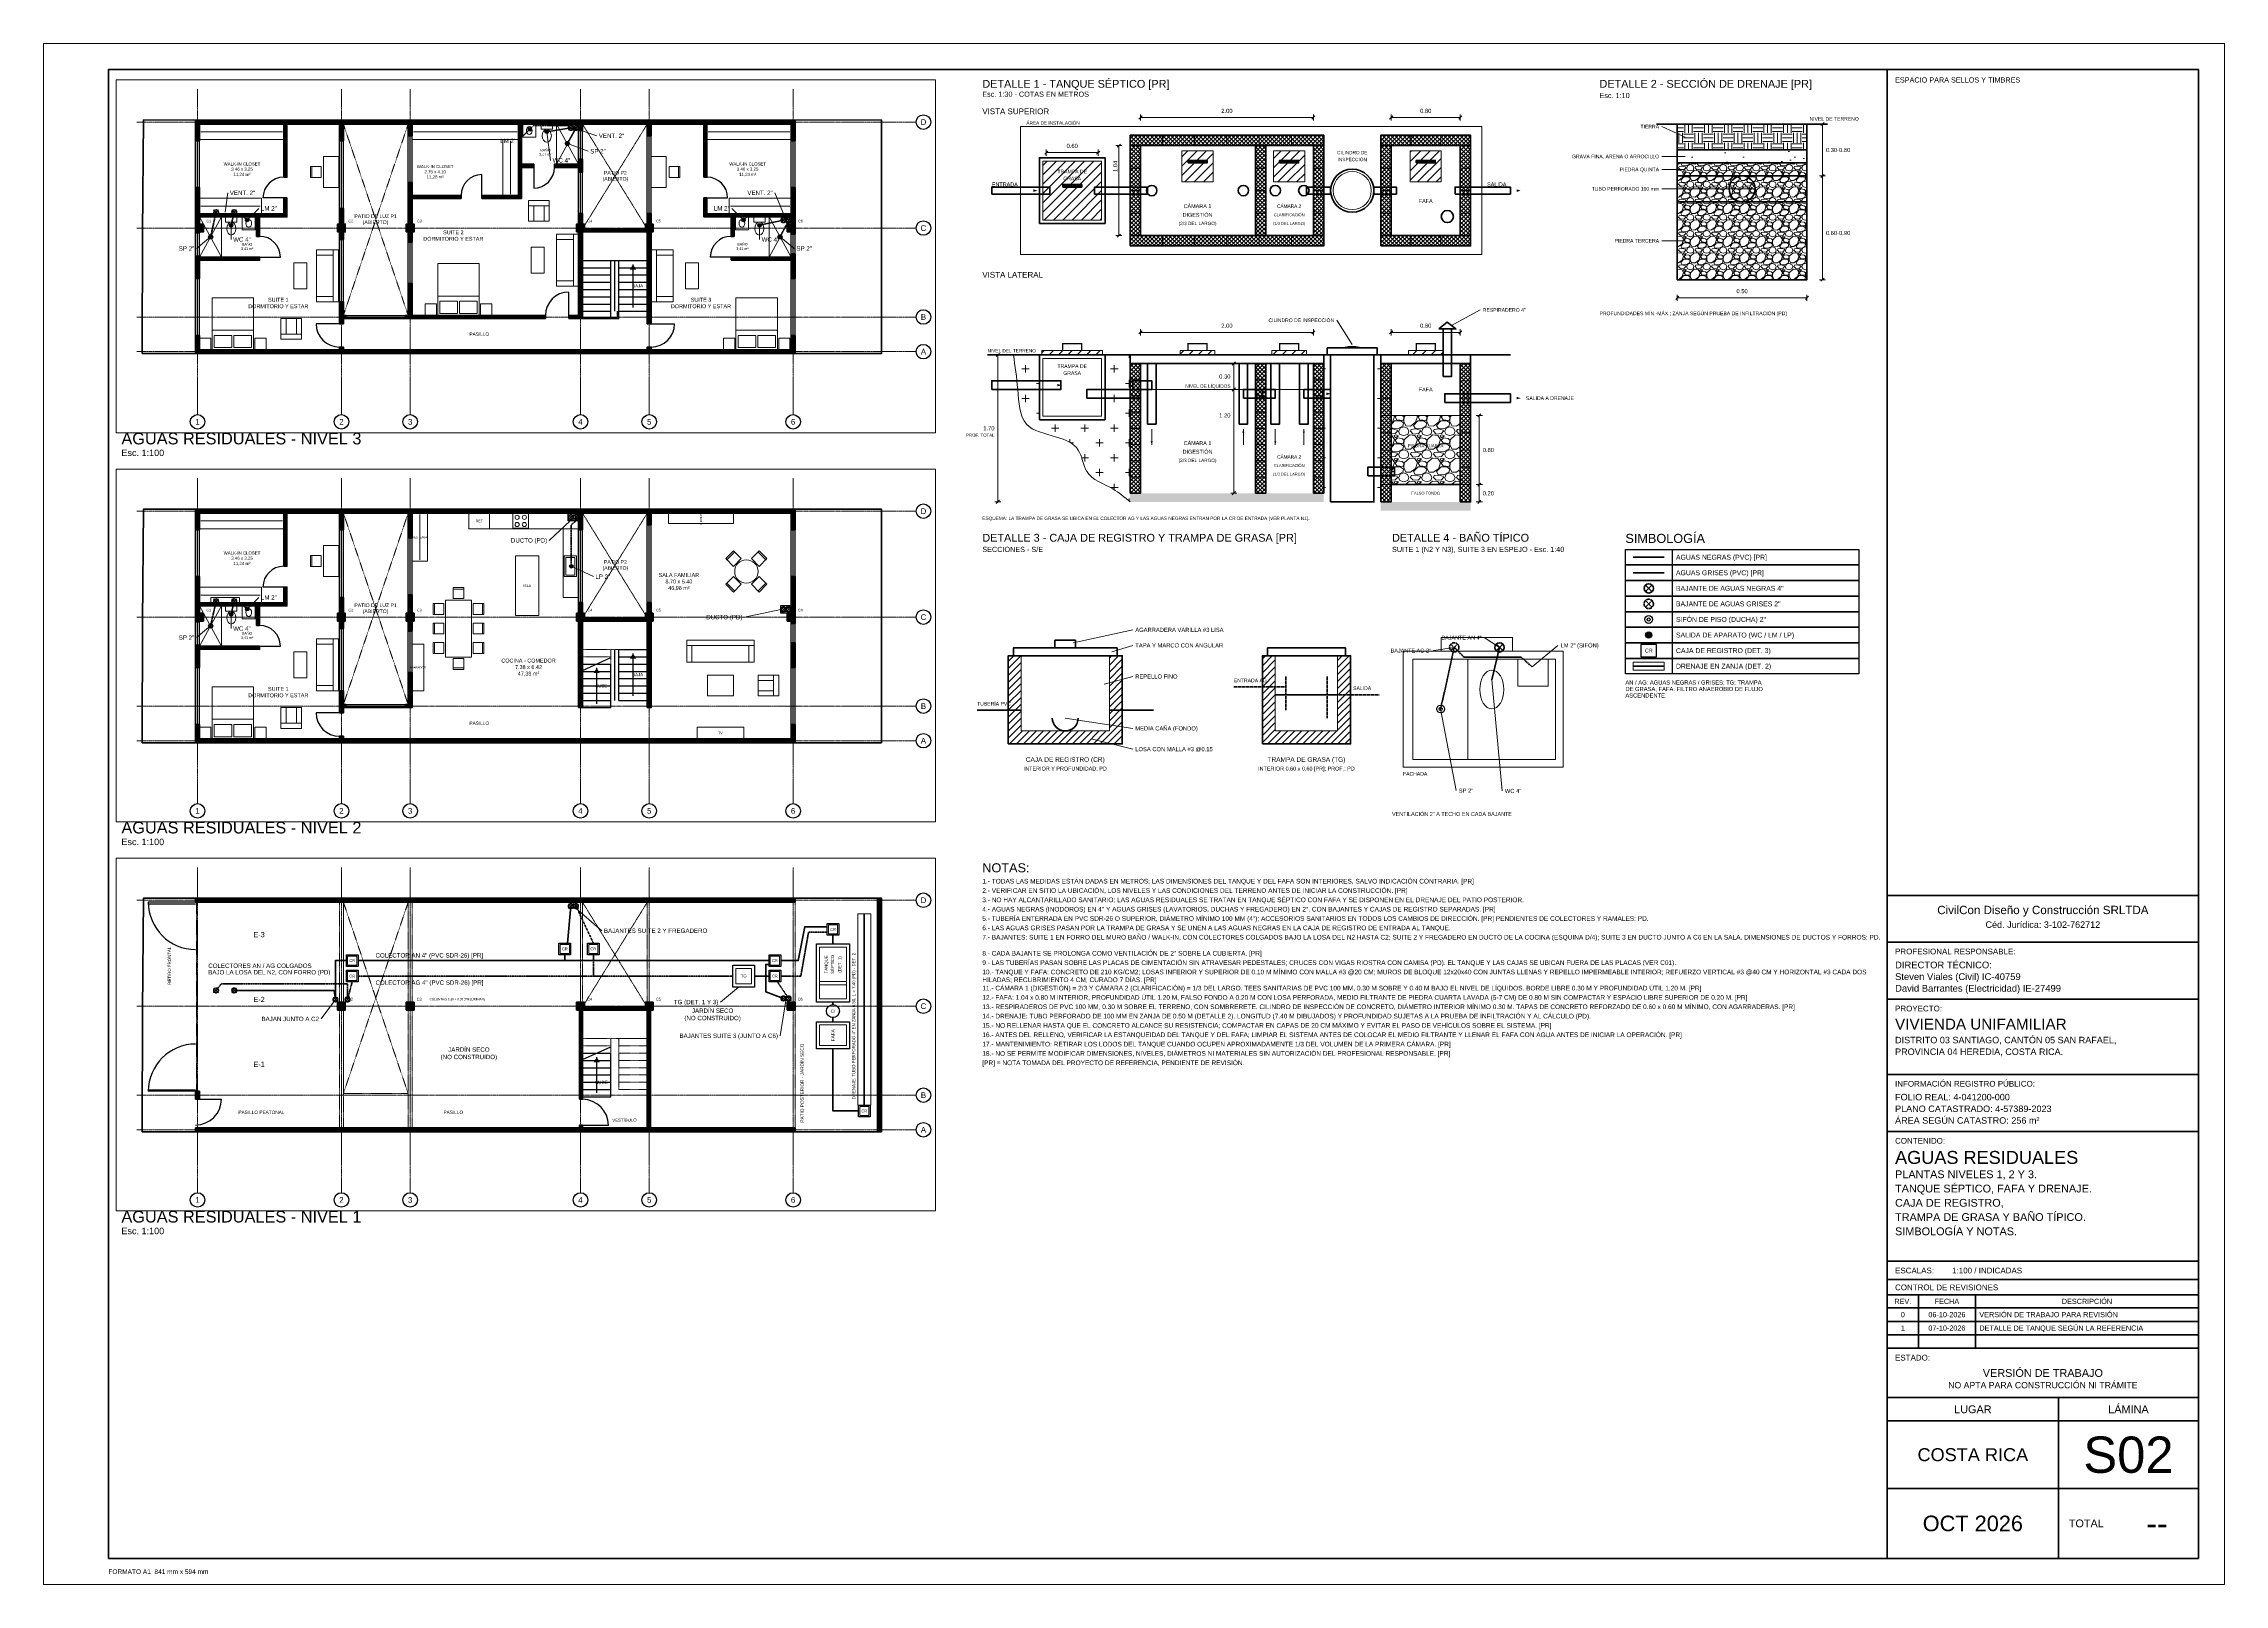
# Paper-space layout 'S02-AGUAS-RESIDUALES' of a CAD drawing. Header units: metres, sheet in millimetres. Extents: x 0 to 841, y 0 to 594.
# The model-space entities are those that its viewports show. They can reach past a viewport. Long polylines and large blocks are cut down to what shows.
import ezdxf
from ezdxf.enums import TextEntityAlignment as Align

# ---------------------------------------------------------------- set-up
doc = ezdxf.new("R2010")
doc.units = ezdxf.units.M
doc.linetypes.add('CENTER', pattern=[5.08, 3.175, -0.635, 0.635, -0.635])
doc.linetypes.add('DASHED', pattern=[1.524, 1.27, -0.254])
for name, color, linetype, lineweight in [('A-CAJETIN', 7, 'Continuous', 35), ('A-CAJETIN-TXT', 7, 'Continuous', 25), ('A-EJES', 8, 'CENTER', 13), ('A-EJES-TXT', 7, 'Continuous', 25), ('A-ESCALERA', 8, 'Continuous', 25), ('A-ESPACIOS', 7, 'Continuous', 25), ('A-MARCO', 7, 'Continuous', 70), ('A-MOBILIARIO', 8, 'Continuous', 18), ('A-MURO', 8, 'Continuous', 50), ('A-MURO-TRAMA', 8, 'Continuous', 9), ('A-NOTAS', 7, 'Continuous', 18), ('A-PROYECCION', 8, 'DASHED', 18), ('A-PUERTA', 8, 'Continuous', 25), ('A-TABLAS', 7, 'Continuous', 25), ('A-TEXTO', 7, 'Continuous', 18), ('A-TITULOS', 7, 'Continuous', 35), ('A-VENTANA', 8, 'Continuous', 25), ('E-COLUMNA', 8, 'Continuous', 35), ('S-ACC', 7, 'Continuous', 25), ('S-AJ', 4, 'DASHED', 35), ('S-AN', 3, 'Continuous', 35), ('S-DET', 7, 'Continuous', 35), ('S-FINO', 8, 'Continuous', 13), ('S-TXT', 7, 'Continuous', 18), ('T-LINDERO', 8, 'Continuous', 50)]:
    doc.layers.add(name, color=color, linetype=linetype, lineweight=lineweight)
doc.layers.add('A-VIEWPORT', color=8, linetype='Continuous', lineweight=13, plot=False)
doc.styles.add('ARIAL', font='arial.ttf')
pattern_1 = [(45, (0, 0), (-0.0020205576, 0.0020205576), [])]

# ---------------------------------------------------------------- blocks, each defined once
blk = doc.blocks.new('CAJETIN_A1')
for p, q in [((0, 255.6), (120, 255.6)), ((0, 237.6), (120, 237.6)), ((0, 215.6), (120, 215.6)), ((0, 186.6), (120, 186.6)), ((0, 164.6), (120, 164.6)), ((0, 114.6), (120, 114.6)), ((0, 107.6), (120, 107.6)), ((0, 101.6), (120, 101.6)), ((12, 101.6), (12, 81)), ((34, 101.6), (34, 81)), ((0, 96.6), (120, 96.6)), ((0, 91.4), (120, 91.4)), ((0, 86.2), (120, 86.2)), ((0, 81), (120, 81)), ((0, 62), (120, 62)), ((66, 62), (66, 0)), ((0, 53), (120, 53)), ((0, 27), (120, 27))]:
    blk.add_line(p, q)
blk.add_lwpolyline([(0, 0), (120, 0), (120, 574), (0, 574)], close=True)
at = {"style": 'ARIAL'}
for s, height, p in [('ESPACIO PARA SELLOS Y TIMBRES', 2, (3, 571)), ('PROFESIONAL RESPONSABLE:', 2.2, (3, 235.1)), ('PROYECTO:', 2.2, (3, 213.1)), ('INFORMACIÓN REGISTRO PÚBLICO:', 2.2, (3, 184.1)), ('CONTENIDO:', 2.2, (3, 162.1)), ('ESCALAS:', 2.2, (3, 112.1)), ('CONTROL DE REVISIONES', 2.2, (3, 105.6)), ('ESTADO:', 2.2, (3, 78.5))]:
    blk.add_text(s, height=height, dxfattribs=at).set_placement(p, align=Align.TOP_LEFT)
for s, height, p in [('REV.', 2, (6, 99.1)), ('FECHA', 2, (23, 99.1)), ('DESCRIPCIÓN', 2, (77, 99.1)), ('LUGAR', 3, (33, 57.5)), ('LÁMINA', 3, (93, 57.5))]:
    blk.add_text(s, height=height, dxfattribs=at).set_placement(p, align=Align.MIDDLE_CENTER)
blk.add_text('TOTAL', height=3, dxfattribs=at).set_placement((70, 13.5), align=Align.MIDDLE_LEFT)
for tag, height, p in [('EMPRESA_CED', 2.5, (60, 245.6)), ('EMPRESA', 3.2, (60, 251.6)), ('ESTADO_1', 3, (60, 73)), ('ESTADO_2', 2.4, (60, 68))]:
    blk.add_attdef(tag, text='', height=height, dxfattribs=at).set_placement(p, align=Align.TOP_CENTER)
for tag, height, p in [('PROF_1', 2.6, (3, 230.1)), ('PROF_2', 2.6, (3, 225.6)), ('PROF_3', 2.6, (3, 221.1)), ('PROYECTO', 4.2, (3, 208.1)), ('UBIC_1', 2.5, (3, 201.1)), ('UBIC_2', 2.5, (3, 196.6)), ('UBIC_3', 2.5, (3, 192.1)), ('REG_1', 2.5, (3, 179.1)), ('REG_2', 2.5, (3, 174.6)), ('REG_3', 2.5, (3, 170.1)), ('CONT_TIT', 5, (3, 157.1)), ('CONT_1', 3, (3, 149.6)), ('CONT_2', 3, (3, 144.1)), ('CONT_3', 3, (3, 138.6)), ('CONT_4', 3, (3, 133.1)), ('CONT_5', 3, (3, 127.6)), ('CONT_6', 3, (3, 122.1)), ('ESCALAS', 2.2, (25, 112.1))]:
    blk.add_attdef(tag, text='', height=height, dxfattribs=at).set_placement(p, align=Align.TOP_LEFT)
for tag, height, p in [('REV0_N', 2, (6, 94)), ('REV0_F', 2, (23, 94)), ('REV1_N', 2, (6, 88.8)), ('REV2_N', 2, (6, 83.6)), ('REV1_F', 2, (23, 88.8)), ('REV2_F', 2, (23, 83.6)), ('LUGAR', 5, (33, 40)), ('LAMINA', 14, (93, 40)), ('TOTAL', 9, (104, 13.5)), ('FECHA', 6, (33, 13.5))]:
    blk.add_attdef(tag, text='', height=height, dxfattribs=at).set_placement(p, align=Align.MIDDLE_CENTER)
for tag, p in [('REV0_D', (35.5, 94)), ('REV1_D', (35.5, 88.8)), ('REV2_D', (35.5, 83.6))]:
    blk.add_attdef(tag, text='', height=2, dxfattribs=at).set_placement(p, align=Align.MIDDLE_LEFT)

msp = doc.modelspace()

# ---------------------------------------------------------------- hatches: boundary and pattern name
at = {"layer": 'A-MURO-TRAMA'}
h = msp.add_hatch(dxfattribs=at)
h.set_pattern_fill('ANSI31', scale=0.03)
h.set_pattern_definition(pattern_1)
h.paths.add_polyline_path([(2.06, 8.85), (2.06, 9), (25.18, 9), (25.18, 8.85)])
h = msp.add_hatch(dxfattribs=at)
h.set_pattern_fill('ANSI31', scale=0.03)
h.set_pattern_definition(pattern_1)
h.paths.add_polyline_path([(28.362, 0), (28.362, 9), (28.512, 9), (28.512, 0)])
h = msp.add_hatch(dxfattribs=at)
h.set_pattern_fill('ANSI31', scale=0.03)
h.set_pattern_definition(pattern_1)
h.paths.add_polyline_path([(16.86, 1.25), (16.86, 4.81), (16.98, 4.81), (16.98, 1.25)])
h = msp.add_hatch(dxfattribs=at)
h.set_pattern_fill('ANSI31', scale=0.03)
h.set_pattern_definition(pattern_1)
h.paths.add_polyline_path([(16.98, 4.69), (16.98, 4.81), (19.48, 4.81), (19.48, 4.69)])
h = msp.add_hatch(dxfattribs=at)
h.set_pattern_fill('ANSI31', scale=0.03)
h.set_pattern_definition(pattern_1)
h.paths.add_polyline_path([(19.48, 0.15), (19.48, 4.81), (19.6, 4.81), (19.6, 0.15)])
h = msp.add_hatch(dxfattribs=at)
h.set_pattern_fill('ANSI31', scale=0.03)
h.set_pattern_definition(pattern_1)
h.paths.add_polyline_path([(2.06, 1.26), (2.06, 1.56), (2.21, 1.56), (2.21, 1.26)])
h = msp.add_hatch(dxfattribs=at)
h.set_pattern_fill('ANSI31', scale=0.03)
h.set_pattern_definition(pattern_1)
h.paths.add_polyline_path([(2.06, 0), (2.06, 0.15), (25.18, 0.15), (25.18, 0)])
h = msp.add_hatch(dxfattribs=at)
h.set_pattern_fill('ANSI31', scale=0.03)
h.set_pattern_definition(pattern_1)
h.paths.add_polyline_path([(16.86, 0.15), (16.86, 0.25), (16.98, 0.25), (16.98, 0.15)])
h = msp.add_hatch(dxfattribs=at)
h.set_pattern_fill('ANSI31', scale=0.03)
h.set_pattern_definition(pattern_1)
h.paths.add_polyline_path([(2.06, -11.15), (2.06, -11), (25.18, -11), (25.18, -11.15)])
h = msp.add_hatch(dxfattribs=at)
h.set_pattern_fill('ANSI31', scale=0.03)
h.set_pattern_definition(pattern_1)
h.paths.add_polyline_path([(2.06, -11.8), (2.06, -11.15), (2.21, -11.15), (2.21, -11.8)])
h = msp.add_hatch(dxfattribs=at)
h.set_pattern_fill('ANSI31', scale=0.03)
h.set_pattern_definition(pattern_1)
h.paths.add_polyline_path([(5.46, -13.2), (5.46, -11.15), (5.58, -11.15), (5.58, -13.2)])
h = msp.add_hatch(dxfattribs=at)
h.set_pattern_fill('ANSI31', scale=0.03)
h.set_pattern_definition(pattern_1)
h.paths.add_polyline_path([(7.61, -11.8), (7.61, -11.15), (7.76, -11.15), (7.76, -11.8)])
h = msp.add_hatch(dxfattribs=at)
h.set_pattern_fill('ANSI31', scale=0.03)
h.set_pattern_definition(pattern_1)
h.paths.add_polyline_path([(10.26, -12.1), (10.26, -11.15), (10.41, -11.15), (10.41, -12.1)])
h = msp.add_hatch(dxfattribs=at)
h.set_pattern_fill('ANSI31', scale=0.03)
h.set_pattern_definition(pattern_1)
h.paths.add_polyline_path([(16.83, -11.8), (16.83, -11.15), (16.98, -11.15), (16.98, -11.8)])
h = msp.add_hatch(dxfattribs=at)
h.set_pattern_fill('ANSI31', scale=0.03)
h.set_pattern_definition(pattern_1)
h.paths.add_polyline_path([(19.48, -11.6), (19.48, -11.15), (19.63, -11.15), (19.63, -11.6)])
h = msp.add_hatch(dxfattribs=at)
h.set_pattern_fill('ANSI31', scale=0.03)
h.set_pattern_definition(pattern_1)
h.paths.add_polyline_path([(25.03, -11.8), (25.03, -11.15), (25.18, -11.15), (25.18, -11.8)])
h = msp.add_hatch(dxfattribs=at)
h.set_pattern_fill('ANSI31', scale=0.03)
h.set_pattern_definition(pattern_1)
h.paths.add_polyline_path([(2.06, -15.34), (2.06, -13.6), (2.21, -13.6), (2.21, -15.34)])
h = msp.add_hatch(dxfattribs=at)
h.set_pattern_fill('ANSI31', scale=0.03)
h.set_pattern_definition(pattern_1)
h.paths.add_polyline_path([(5.46, -14.61), (5.46, -14), (5.58, -14), (5.58, -14.61)])
h = msp.add_hatch(dxfattribs=at)
h.set_pattern_fill('ANSI31', scale=0.03)
h.set_pattern_definition(pattern_1)
h.paths.add_polyline_path([(25.03, -15.4), (25.03, -13.6), (25.18, -13.6), (25.18, -15.4)])
h = msp.add_hatch(dxfattribs=at)
h.set_pattern_fill('ANSI31', scale=0.03)
h.set_pattern_definition(pattern_1)
h.paths.add_polyline_path([(2.21, -14.73), (2.21, -14.61), (5.58, -14.61), (5.58, -14.73)])
h = msp.add_hatch(dxfattribs=at)
h.set_pattern_fill('ANSI31', scale=0.03)
h.set_pattern_definition(pattern_1)
h.paths.add_polyline_path([(4.41, -15.48), (4.41, -14.73), (4.53, -14.73), (4.53, -15.48)])
h = msp.add_hatch(dxfattribs=at)
h.set_pattern_fill('ANSI31', scale=0.03)
h.set_pattern_definition(pattern_1)
h.paths.add_polyline_path([(7.61, -15.6), (7.61, -14.4), (7.76, -14.4), (7.76, -15.6)])
h = msp.add_hatch(dxfattribs=at)
h.set_pattern_fill('ANSI31', scale=0.03)
h.set_pattern_definition(pattern_1)
h.paths.add_polyline_path([(10.26, -15.7), (10.26, -14.3), (10.41, -14.3), (10.41, -15.7)])
h = msp.add_hatch(dxfattribs=at)
h.set_pattern_fill('ANSI31', scale=0.03)
h.set_pattern_definition(pattern_1)
h.paths.add_polyline_path([(16.83, -18.65), (16.83, -14.6), (16.98, -14.6), (16.98, -18.65)])
h = msp.add_hatch(dxfattribs=at)
h.set_pattern_fill('ANSI31', scale=0.03)
h.set_pattern_definition(pattern_1)
h.paths.add_polyline_path([(19.48, -18.65), (19.48, -14.6), (19.63, -14.6), (19.63, -18.65)])
h = msp.add_hatch(dxfattribs=at)
h.set_pattern_fill('ANSI31', scale=0.03)
h.set_pattern_definition(pattern_1)
h.paths.add_polyline_path([(16.98, -15.31), (16.98, -15.19), (19.48, -15.19), (19.48, -15.31)])
h = msp.add_hatch(dxfattribs=at)
h.set_pattern_fill('ANSI31', scale=0.03)
h.set_pattern_definition(pattern_1)
h.paths.add_polyline_path([(2.06, -17.1), (2.06, -16.24), (2.21, -16.24), (2.21, -17.1)])
h = msp.add_hatch(dxfattribs=at)
h.set_pattern_fill('ANSI31', scale=0.03)
h.set_pattern_definition(pattern_1)
h.paths.add_polyline_path([(2.21, -16.4), (2.21, -16.28), (4.53, -16.28), (4.53, -16.4)])
h = msp.add_hatch(dxfattribs=at)
h.set_pattern_fill('ANSI31', scale=0.03)
h.set_pattern_definition(pattern_1)
h.paths.add_polyline_path([(25.03, -17.1), (25.03, -16.15), (25.18, -16.15), (25.18, -17.1)])
h = msp.add_hatch(dxfattribs=at)
h.set_pattern_fill('ANSI31', scale=0.03)
h.set_pattern_definition(pattern_1)
h.paths.add_polyline_path([(10.26, -18.53), (10.26, -17.3), (10.41, -17.3), (10.41, -18.53)])
h = msp.add_hatch(dxfattribs=at)
h.set_pattern_fill('ANSI31', scale=0.03)
h.set_pattern_definition(pattern_1)
h.paths.add_polyline_path([(7.61, -18.85), (7.61, -18), (7.76, -18), (7.76, -18.85)])
h = msp.add_hatch(dxfattribs=at)
h.set_pattern_fill('ANSI31', scale=0.03)
h.set_pattern_definition(pattern_1)
h.paths.add_polyline_path([(2.06, -19.85), (2.06, -19.3), (2.21, -19.3), (2.21, -19.85)])
h = msp.add_hatch(dxfattribs=at)
h.set_pattern_fill('ANSI31', scale=0.03)
h.set_pattern_definition(pattern_1)
h.paths.add_polyline_path([(7.76, -18.65), (7.76, -18.53), (7.86, -18.53), (7.86, -18.65)])
h = msp.add_hatch(dxfattribs=at)
h.set_pattern_fill('ANSI31', scale=0.03)
h.set_pattern_definition(pattern_1)
h.paths.add_polyline_path([(10.16, -18.65), (10.16, -18.53), (10.41, -18.53), (10.41, -18.65)])
h = msp.add_hatch(dxfattribs=at)
h.set_pattern_fill('ANSI31', scale=0.03)
h.set_pattern_definition(pattern_1)
h.paths.add_polyline_path([(25.03, -19.85), (25.03, -19.3), (25.18, -19.3), (25.18, -19.85)])
h = msp.add_hatch(dxfattribs=at)
h.set_pattern_fill('ANSI31', scale=0.03)
h.set_pattern_definition(pattern_1)
h.paths.add_polyline_path([(2.06, -20), (2.06, -19.85), (25.18, -19.85), (25.18, -20)])
h = msp.add_hatch(dxfattribs=at)
h.set_pattern_fill('ANSI31', scale=0.03)
h.set_pattern_definition(pattern_1)
h.paths.add_polyline_path([(7.61, -19.85), (7.61, -19.75), (7.76, -19.75), (7.76, -19.85)])
h = msp.add_hatch(dxfattribs=at)
h.set_pattern_fill('ANSI31', scale=0.03)
h.set_pattern_definition(pattern_1)
h.paths.add_polyline_path([(2.06, -31.15), (2.06, -31), (25.18, -31), (25.18, -31.15)])
h = msp.add_hatch(dxfattribs=at)
h.set_pattern_fill('ANSI31', scale=0.03)
h.set_pattern_definition(pattern_1)
h.paths.add_polyline_path([(2.06, -31.8), (2.06, -31.15), (2.21, -31.15), (2.21, -31.8)])
h = msp.add_hatch(dxfattribs=at)
h.set_pattern_fill('ANSI31', scale=0.03)
h.set_pattern_definition(pattern_1)
h.paths.add_polyline_path([(5.46, -33.2), (5.46, -31.15), (5.58, -31.15), (5.58, -33.2)])
h = msp.add_hatch(dxfattribs=at)
h.set_pattern_fill('ANSI31', scale=0.03)
h.set_pattern_definition(pattern_1)
h.paths.add_polyline_path([(7.61, -31.8), (7.61, -31.15), (7.76, -31.15), (7.76, -31.8)])
h = msp.add_hatch(dxfattribs=at)
h.set_pattern_fill('ANSI31', scale=0.03)
h.set_pattern_definition(pattern_1)
h.paths.add_polyline_path([(10.26, -31.6), (10.26, -31.15), (10.41, -31.15), (10.41, -31.6)])
h = msp.add_hatch(dxfattribs=at)
h.set_pattern_fill('ANSI31', scale=0.03)
h.set_pattern_definition(pattern_1)
h.paths.add_polyline_path([(14.51, -34.02), (14.51, -31.15), (14.63, -31.15), (14.63, -34.02)])
h = msp.add_hatch(dxfattribs=at)
h.set_pattern_fill('ANSI31', scale=0.03)
h.set_pattern_definition(pattern_1)
h.paths.add_polyline_path([(16.83, -31.4), (16.83, -31.15), (16.98, -31.15), (16.98, -31.4)])
h = msp.add_hatch(dxfattribs=at)
h.set_pattern_fill('ANSI31', scale=0.03)
h.set_pattern_definition(pattern_1)
h.paths.add_polyline_path([(19.48, -31.6), (19.48, -31.15), (19.63, -31.15), (19.63, -31.6)])
h = msp.add_hatch(dxfattribs=at)
h.set_pattern_fill('ANSI31', scale=0.03)
h.set_pattern_definition(pattern_1)
h.paths.add_polyline_path([(21.66, -33.2), (21.66, -31.15), (21.78, -31.15), (21.78, -33.2)])
h = msp.add_hatch(dxfattribs=at)
h.set_pattern_fill('ANSI31', scale=0.03)
h.set_pattern_definition(pattern_1)
h.paths.add_polyline_path([(25.03, -31.8), (25.03, -31.15), (25.18, -31.15), (25.18, -31.8)])
h = msp.add_hatch(dxfattribs=at)
h.set_pattern_fill('ANSI31', scale=0.03)
h.set_pattern_definition(pattern_1)
h.paths.add_polyline_path([(14.51, -32.82), (14.51, -32.7), (14.63, -32.7), (14.63, -32.82)])
h = msp.add_hatch(dxfattribs=at)
h.set_pattern_fill('ANSI31', scale=0.03)
h.set_pattern_definition(pattern_1)
h.paths.add_polyline_path([(14.63, -32.82), (14.63, -32.7), (15.1, -32.7), (15.1, -32.82)])
h = msp.add_hatch(dxfattribs=at)
h.set_pattern_fill('ANSI31', scale=0.03)
h.set_pattern_definition(pattern_1)
h.paths.add_polyline_path([(15.9, -32.82), (15.9, -32.7), (16.83, -32.7), (16.83, -32.82)])
h = msp.add_hatch(dxfattribs=at)
h.set_pattern_fill('ANSI31', scale=0.03)
h.set_pattern_definition(pattern_1)
h.paths.add_polyline_path([(16.83, -33), (16.83, -32.5), (16.98, -32.5), (16.98, -33)])
h = msp.add_hatch(dxfattribs=at)
h.set_pattern_fill('ANSI31', scale=0.03)
h.set_pattern_definition(pattern_1)
h.paths.add_polyline_path([(2.06, -35.34), (2.06, -33.6), (2.21, -33.6), (2.21, -35.34)])
h = msp.add_hatch(dxfattribs=at)
h.set_pattern_fill('ANSI31', scale=0.03)
h.set_pattern_definition(pattern_1)
h.paths.add_polyline_path([(10.26, -35.7), (10.26, -33.4), (10.41, -33.4), (10.41, -35.7)])
h = msp.add_hatch(dxfattribs=at)
h.set_pattern_fill('ANSI31', scale=0.03)
h.set_pattern_definition(pattern_1)
h.paths.add_polyline_path([(25.03, -35.4), (25.03, -33.6), (25.18, -33.6), (25.18, -35.4)])
h = msp.add_hatch(dxfattribs=at)
h.set_pattern_fill('ANSI31', scale=0.03)
h.set_pattern_definition(pattern_1)
h.paths.add_polyline_path([(5.46, -34.61), (5.46, -34), (5.58, -34), (5.58, -34.61)])
h = msp.add_hatch(dxfattribs=at)
h.set_pattern_fill('ANSI31', scale=0.03)
h.set_pattern_definition(pattern_1)
h.paths.add_polyline_path([(7.61, -35.6), (7.61, -34.4), (7.76, -34.4), (7.76, -35.6)])
h = msp.add_hatch(dxfattribs=at)
h.set_pattern_fill('ANSI31', scale=0.03)
h.set_pattern_definition(pattern_1)
h.paths.add_polyline_path([(10.41, -34.02), (10.41, -33.9), (12.3, -33.9), (12.3, -34.02)])
h = msp.add_hatch(dxfattribs=at)
h.set_pattern_fill('ANSI31', scale=0.03)
h.set_pattern_definition(pattern_1)
h.paths.add_polyline_path([(13.1, -34.02), (13.1, -33.9), (14.51, -33.9), (14.51, -34.02)])
h = msp.add_hatch(dxfattribs=at)
h.set_pattern_fill('ANSI31', scale=0.03)
h.set_pattern_definition(pattern_1)
h.paths.add_polyline_path([(21.66, -34.61), (21.66, -34), (21.78, -34), (21.78, -34.61)])
h = msp.add_hatch(dxfattribs=at)
h.set_pattern_fill('ANSI31', scale=0.03)
h.set_pattern_definition(pattern_1)
h.paths.add_polyline_path([(2.21, -34.73), (2.21, -34.61), (5.58, -34.61), (5.58, -34.73)])
h = msp.add_hatch(dxfattribs=at)
h.set_pattern_fill('ANSI31', scale=0.03)
h.set_pattern_definition(pattern_1)
h.paths.add_polyline_path([(4.41, -35.48), (4.41, -34.73), (4.53, -34.73), (4.53, -35.48)])
h = msp.add_hatch(dxfattribs=at)
h.set_pattern_fill('ANSI31', scale=0.03)
h.set_pattern_definition(pattern_1)
h.paths.add_polyline_path([(16.83, -38.65), (16.83, -34.6), (16.98, -34.6), (16.98, -38.65)])
h = msp.add_hatch(dxfattribs=at)
h.set_pattern_fill('ANSI31', scale=0.03)
h.set_pattern_definition(pattern_1)
h.paths.add_polyline_path([(16.98, -35.31), (16.98, -35.19), (19.48, -35.19), (19.48, -35.31)])
h = msp.add_hatch(dxfattribs=at)
h.set_pattern_fill('ANSI31', scale=0.03)
h.set_pattern_definition(pattern_1)
h.paths.add_polyline_path([(19.48, -38.85), (19.48, -34.6), (19.63, -34.6), (19.63, -38.85)])
h = msp.add_hatch(dxfattribs=at)
h.set_pattern_fill('ANSI31', scale=0.03)
h.set_pattern_definition(pattern_1)
h.paths.add_polyline_path([(21.66, -34.73), (21.66, -34.61), (25.03, -34.61), (25.03, -34.73)])
h = msp.add_hatch(dxfattribs=at)
h.set_pattern_fill('ANSI31', scale=0.03)
h.set_pattern_definition(pattern_1)
h.paths.add_polyline_path([(22.71, -35.48), (22.71, -34.73), (22.83, -34.73), (22.83, -35.48)])
h = msp.add_hatch(dxfattribs=at)
h.set_pattern_fill('ANSI31', scale=0.03)
h.set_pattern_definition(pattern_1)
h.paths.add_polyline_path([(25.03, -37.1), (25.03, -36.15), (25.18, -36.15), (25.18, -37.1)])
h = msp.add_hatch(dxfattribs=at)
h.set_pattern_fill('ANSI31', scale=0.03)
h.set_pattern_definition(pattern_1)
h.paths.add_polyline_path([(2.06, -37.1), (2.06, -36.24), (2.21, -36.24), (2.21, -37.1)])
h = msp.add_hatch(dxfattribs=at)
h.set_pattern_fill('ANSI31', scale=0.03)
h.set_pattern_definition(pattern_1)
h.paths.add_polyline_path([(2.21, -36.4), (2.21, -36.28), (4.53, -36.28), (4.53, -36.4)])
h = msp.add_hatch(dxfattribs=at)
h.set_pattern_fill('ANSI31', scale=0.03)
h.set_pattern_definition(pattern_1)
h.paths.add_polyline_path([(22.71, -36.4), (22.71, -36.28), (25.03, -36.28), (25.03, -36.4)])
h = msp.add_hatch(dxfattribs=at)
h.set_pattern_fill('ANSI31', scale=0.03)
h.set_pattern_definition(pattern_1)
h.paths.add_polyline_path([(10.26, -38.53), (10.26, -37.3), (10.41, -37.3), (10.41, -38.53)])
h = msp.add_hatch(dxfattribs=at)
h.set_pattern_fill('ANSI31', scale=0.03)
h.set_pattern_definition(pattern_1)
h.paths.add_polyline_path([(7.61, -38.85), (7.61, -38), (7.76, -38), (7.76, -38.85)])
h = msp.add_hatch(dxfattribs=at)
h.set_pattern_fill('ANSI31', scale=0.03)
h.set_pattern_definition(pattern_1)
h.paths.add_polyline_path([(7.76, -38.65), (7.76, -38.53), (7.86, -38.53), (7.86, -38.65)])
h = msp.add_hatch(dxfattribs=at)
h.set_pattern_fill('ANSI31', scale=0.03)
h.set_pattern_definition(pattern_1)
h.paths.add_polyline_path([(10.16, -38.65), (10.16, -38.53), (10.41, -38.53), (10.41, -38.65)])
h = msp.add_hatch(dxfattribs=at)
h.set_pattern_fill('ANSI31', scale=0.03)
h.set_pattern_definition(pattern_1)
h.paths.add_polyline_path([(10.41, -38.65), (10.41, -38.53), (15.55, -38.53), (15.55, -38.65)])
h = msp.add_hatch(dxfattribs=at)
h.set_pattern_fill('ANSI31', scale=0.03)
h.set_pattern_definition(pattern_1)
h.paths.add_polyline_path([(16.45, -38.65), (16.45, -38.53), (16.83, -38.53), (16.83, -38.65)])
h = msp.add_hatch(dxfattribs=at)
h.set_pattern_fill('ANSI31', scale=0.03)
h.set_pattern_definition(pattern_1)
h.paths.add_polyline_path([(2.06, -39.85), (2.06, -39.3), (2.21, -39.3), (2.21, -39.85)])
h = msp.add_hatch(dxfattribs=at)
h.set_pattern_fill('ANSI31', scale=0.03)
h.set_pattern_definition(pattern_1)
h.paths.add_polyline_path([(25.03, -39.85), (25.03, -39.3), (25.18, -39.3), (25.18, -39.85)])
h = msp.add_hatch(dxfattribs=at)
h.set_pattern_fill('ANSI31', scale=0.03)
h.set_pattern_definition(pattern_1)
h.paths.add_polyline_path([(2.06, -40), (2.06, -39.85), (25.18, -39.85), (25.18, -40)])
h = msp.add_hatch(dxfattribs=at)
h.set_pattern_fill('ANSI31', scale=0.03)
h.set_pattern_definition(pattern_1)
h.paths.add_polyline_path([(7.61, -39.85), (7.61, -39.75), (7.76, -39.75), (7.76, -39.85)])
h = msp.add_hatch(dxfattribs=at)
h.set_pattern_fill('ANSI31', scale=0.03)
h.set_pattern_definition(pattern_1)
h.paths.add_polyline_path([(19.48, -39.85), (19.48, -39.75), (19.63, -39.75), (19.63, -39.85)])
at = {"layer": 'E-COLUMNA'}
for points in [[(7.535, 4.69), (7.535, 4.99), (7.835, 4.99), (7.835, 4.69)], [(10.185, 4.69), (10.185, 4.99), (10.485, 4.99), (10.485, 4.69)], [(16.755, 4.69), (16.755, 4.99), (17.055, 4.99), (17.055, 4.69)], [(19.405, 4.69), (19.405, 4.99), (19.705, 4.99), (19.705, 4.69)], [(24.88, 4.69), (24.88, 4.99), (25.18, 4.99), (25.18, 4.69)], [(2.06, -15.31), (2.06, -15.01), (2.36, -15.01), (2.36, -15.31)], [(7.535, -15.31), (7.535, -15.01), (7.835, -15.01), (7.835, -15.31)], [(10.185, -15.31), (10.185, -15.01), (10.485, -15.01), (10.485, -15.31)], [(16.755, -15.31), (16.755, -15.01), (17.055, -15.01), (17.055, -15.31)], [(19.405, -15.31), (19.405, -15.01), (19.705, -15.01), (19.705, -15.31)], [(24.88, -15.31), (24.88, -15.01), (25.18, -15.01), (25.18, -15.31)], [(2.06, -35.31), (2.06, -35.01), (2.36, -35.01), (2.36, -35.31)], [(7.535, -35.31), (7.535, -35.01), (7.835, -35.01), (7.835, -35.31)], [(10.185, -35.31), (10.185, -35.01), (10.485, -35.01), (10.485, -35.31)], [(16.755, -35.31), (16.755, -35.01), (17.055, -35.01), (17.055, -35.31)], [(19.405, -35.31), (19.405, -35.01), (19.705, -35.01), (19.705, -35.31)], [(24.88, -35.31), (24.88, -35.01), (25.18, -35.01), (25.18, -35.31)]]:
    msp.add_hatch(color=7, dxfattribs=at).paths.add_polyline_path(points)
at = {"layer": 'S-ACC'}
h = msp.add_hatch(color=7, dxfattribs=at)
edge = h.paths.add_edge_path()
edge.add_arc((16.55, -13.2), 0.07, 0, 360)
h = msp.add_hatch(color=7, dxfattribs=at)
edge = h.paths.add_edge_path()
edge.add_arc((3.43, -15.05), 0.07, 0, 360)
h = msp.add_hatch(color=7, dxfattribs=at)
edge = h.paths.add_edge_path()
edge.add_arc((4.05, -14.85), 0.07, 0, 360)
h = msp.add_hatch(color=7, dxfattribs=at)
edge = h.paths.add_edge_path()
edge.add_arc((14.95, -31.35), 0.07, 0, 360)
h = msp.add_hatch(color=7, dxfattribs=at)
edge = h.paths.add_edge_path()
edge.add_arc((15.6, -31.45), 0.07, 0, 360)
h = msp.add_hatch(color=7, dxfattribs=at)
edge = h.paths.add_edge_path()
edge.add_arc((3.43, -35.05), 0.07, 0, 360)
h = msp.add_hatch(color=7, dxfattribs=at)
edge = h.paths.add_edge_path()
edge.add_arc((4.05, -34.85), 0.07, 0, 360)
h = msp.add_hatch(color=7, dxfattribs=at)
edge = h.paths.add_edge_path()
edge.add_arc((23.19, -34.85), 0.07, 0, 360)
h = msp.add_hatch(color=7, dxfattribs=at)
edge = h.paths.add_edge_path()
edge.add_arc((23.81, -35.05), 0.07, 0, 360)

# ---------------------------------------------------------------- linework, layer by layer
at = {"layer": 'A-EJES', "ltscale": 0.05}
for p, q in [((2.135, -2.35), (2.135, 10.2)), ((7.685, -2.35), (7.685, 10.2)), ((10.335, -2.35), (10.335, 10.2)), ((16.905, -2.35), (16.905, 10.2)), ((19.555, -2.35), (19.555, 10.2)), ((25.105, -2.35), (25.105, 10.2)), ((-0.2, 8.925), (29.85, 8.925)), ((-0.2, 4.84), (29.85, 4.84)), ((-0.2, 1.41), (29.85, 1.41)), ((-0.2, 0.075), (29.85, 0.075)), ((2.135, -22.35), (2.135, -9.8)), ((7.685, -22.35), (7.685, -9.8)), ((10.335, -22.35), (10.335, -9.8)), ((16.905, -22.35), (16.905, -9.8)), ((19.555, -22.35), (19.555, -9.8)), ((25.105, -22.35), (25.105, -9.8)), ((-0.2, -11.075), (29.85, -11.075)), ((-0.2, -15.16), (29.85, -15.16)), ((-0.2, -18.59), (29.85, -18.59)), ((-0.2, -19.925), (29.85, -19.925)), ((2.135, -42.35), (2.135, -29.8)), ((7.685, -42.35), (7.685, -29.8)), ((10.335, -42.35), (10.335, -29.8)), ((16.905, -42.35), (16.905, -29.8)), ((19.555, -42.35), (19.555, -29.8)), ((25.105, -42.35), (25.105, -29.8)), ((-0.2, -31.075), (29.85, -31.075)), ((-0.2, -35.16), (29.85, -35.16)), ((-0.2, -38.59), (29.85, -38.59)), ((-0.2, -39.925), (29.85, -39.925))]:
    msp.add_line(p, q, dxfattribs=at)
at = {"layer": 'A-EJES-TXT'}
for centre in [(30.13, 8.925), (30.13, 4.84), (30.13, 1.41), (30.13, 0.075), (2.135, -2.63), (7.685, -2.63), (10.335, -2.63), (16.905, -2.63), (19.555, -2.63), (25.105, -2.63), (30.13, -11.075), (30.13, -15.16), (30.13, -18.59), (30.13, -19.925), (2.135, -22.63), (7.685, -22.63), (10.335, -22.63), (16.905, -22.63), (19.555, -22.63), (25.105, -22.63), (30.13, -31.075), (30.13, -35.16), (30.13, -38.59), (30.13, -39.925), (2.135, -42.63), (7.685, -42.63), (10.335, -42.63), (16.905, -42.63), (19.555, -42.63), (25.105, -42.63)]:
    msp.add_circle(centre, 0.28, dxfattribs=at)
at = {"layer": 'A-ESCALERA'}
for p, q in [((16.98, 2.78), (18.08, 3.28)), ((16.98, 3.03), (18.08, 3.03)), ((16.98, 2.75), (18.08, 2.75)), ((17.53, 1.5), (17.53, 2.88)), ((18.08, 1.35), (18.08, 3.03)), ((16.98, 2.47), (18.08, 2.47)), ((16.98, 2.19), (18.08, 2.19)), ((16.98, 1.91), (18.08, 1.91)), ((16.98, 1.63), (18.08, 1.63)), ((16.98, 1.35), (18.08, 1.35)), ((16.98, -17.22), (18.08, -16.72)), ((18.23, -18.37), (18.23, -16.41)), ((18.38, -16.41), (19.48, -16.41)), ((18.38, -18.37), (18.38, -16.41)), ((18.38, -16.69), (19.48, -16.69)), ((18.93, -18.2), (18.93, -16.56)), ((16.98, -16.97), (18.08, -16.97)), ((16.98, -17.25), (18.08, -17.25)), ((16.98, -17.53), (18.08, -17.53)), ((17.53, -18.5), (17.53, -17.12)), ((18.08, -18.65), (18.08, -16.97)), ((18.38, -16.97), (19.48, -16.97)), ((18.38, -17.25), (19.48, -17.25)), ((18.38, -17.53), (19.48, -17.53)), ((16.98, -17.81), (18.08, -17.81)), ((16.98, -18.09), (18.08, -18.09)), ((16.98, -18.37), (18.08, -18.37)), ((18.38, -17.81), (19.48, -17.81)), ((18.38, -18.09), (19.48, -18.09)), ((18.38, -18.37), (19.48, -18.37)), ((16.98, -18.65), (18.08, -18.65)), ((16.98, -36.41), (18.08, -36.41)), ((16.98, -36.41), (19.48, -36.41)), ((16.98, -36.69), (18.08, -36.69)), ((16.98, -36.97), (18.08, -36.97)), ((18.08, -38.65), (18.08, -36.41)), ((18.23, -38.37), (18.23, -36.41)), ((18.38, -36.41), (19.48, -36.41)), ((18.38, -38.37), (18.38, -36.41)), ((18.38, -36.69), (19.48, -36.69)), ((18.38, -36.97), (19.48, -36.97)), ((18.93, -38.22), (18.93, -36.56)), ((16.98, -37.25), (18.08, -37.25)), ((16.98, -37.53), (18.08, -37.53)), ((16.98, -37.81), (18.08, -37.81)), ((18.38, -37.25), (19.48, -37.25)), ((18.38, -37.53), (19.48, -37.53)), ((18.38, -37.81), (19.48, -37.81)), ((16.98, -38.09), (18.08, -38.09)), ((16.98, -38.37), (18.08, -38.37)), ((16.98, -38.65), (18.08, -38.65)), ((18.38, -38.09), (19.48, -38.09)), ((18.38, -38.37), (19.48, -38.37))]:
    msp.add_line(p, q, dxfattribs=at)
for points in [[(16.98, -38.65), (18.38, -38.65), (18.38, -38.37)], [(16.98, -38.6), (18.33, -38.6), (18.33, -38.37)]]:
    msp.add_lwpolyline(points, dxfattribs=at)
for points in [[(17.53, 2.88), (17.41, 2.68), (17.65, 2.68)], [(18.93, -16.56), (18.81, -16.76), (19.05, -16.76)], [(17.53, -17.12), (17.41, -17.32), (17.65, -17.32)], [(18.93, -36.56), (18.81, -36.76), (19.05, -36.76)]]:
    msp.add_solid(points, dxfattribs=at)
at = {"layer": 'A-MOBILIARIO'}
for p, q in [((2.26, -11.45), (5.41, -11.45)), ((10.71, -12.95), (10.71, -11.2)), ((2.21, -16.28), (3.06, -14.73)), ((2.21, -14.73), (3.06, -16.28)), ((2.26, -14.31), (4.55, -14.31)), ((2.7, -19.1), (4.3, -19.1)), ((2.26, -31.45), (5.41, -31.45)), ((10.46, -31.45), (14.46, -31.45)), ((14.21, -33.85), (14.21, -31.8)), ((15.98, -32.7), (16.83, -31.15)), ((15.98, -31.15), (16.83, -32.7)), ((21.83, -31.45), (24.98, -31.45)), ((2.26, -34.31), (4.55, -34.31)), ((22.69, -34.31), (24.98, -34.31)), ((2.21, -36.28), (3.06, -34.73)), ((2.21, -34.73), (3.06, -36.28)), ((24.18, -36.28), (25.03, -34.73)), ((24.18, -34.73), (25.03, -36.28)), ((11.4, -37.78), (13, -37.78)), ((2.7, -39.1), (4.3, -39.1)), ((22.9, -39.1), (24.5, -39.1))]:
    msp.add_line(p, q, dxfattribs=at)
for points in [[(2.21, -11.75), (2.21, -11.15), (5.46, -11.15), (5.46, -11.75)], [(10.41, -13), (10.41, -11.15), (11.01, -11.15), (11.01, -13)], [(12.6, -11.75), (12.6, -11.15), (13.4, -11.15), (13.4, -11.75)], [(13.4, -11.75), (13.4, -11.15), (16.83, -11.15), (16.83, -11.75)], [(14.3, -11.73), (14.3, -11.17), (14.9, -11.17), (14.9, -11.73)], [(16.23, -14.4), (16.23, -11.75), (16.83, -11.75), (16.83, -14.4)], [(20.3, -11.55), (20.3, -11.15), (22.8, -11.15), (22.8, -11.55)], [(7, -13.6), (7, -12.4), (7.58, -12.4), (7.58, -13.6)], [(22.805, -12.608), (22.508, -12.905), (22.805, -13.202), (23.102, -12.905)], [(22.805, -12.608), (22.508, -12.905), (22.5505, -12.9475), (22.8475, -12.6505)], [(24.092, -12.905), (23.795, -12.608), (23.498, -12.905), (23.795, -13.202)], [(24.092, -12.905), (23.795, -12.608), (23.7525, -12.6505), (24.0495, -12.9475)], [(6.49, -12.79), (6.49, -13.21), (6.91, -13.21), (6.91, -12.79)], [(6.49, -12.79), (6.49, -13.21), (6.55, -13.21), (6.55, -12.79)], [(14.4, -15.1), (14.4, -12.8), (15.3, -12.8), (15.3, -15.1)], [(16.28, -13.6), (16.28, -12.8), (16.75, -12.8), (16.75, -13.6)], [(16.34, -13.54), (16.34, -12.86), (16.69, -12.86), (16.69, -13.54)], [(2.21, -14.61), (2.21, -14.01), (4.6, -14.01), (4.6, -14.61)], [(12.41, -14.02), (11.99, -14.02), (11.99, -14.44), (12.41, -14.44)], [(12.41, -14.02), (11.99, -14.02), (11.99, -14.08), (12.41, -14.08)], [(22.508, -13.895), (22.805, -14.192), (23.102, -13.895), (22.805, -13.598)], [(22.508, -13.895), (22.805, -14.192), (22.8475, -14.1495), (22.5505, -13.8525)], [(23.795, -14.192), (24.092, -13.895), (23.795, -13.598), (23.498, -13.895)], [(23.795, -14.192), (24.092, -13.895), (24.0495, -13.8525), (23.7525, -14.1495)], [(2.21, -16.28), (2.21, -14.73), (3.06, -14.73), (3.06, -16.28)], [(3.655, -14.73), (3.215, -14.73), (3.215, -14.93), (3.655, -14.93)], [(3.86, -15.23), (3.86, -14.73), (4.36, -14.73), (4.36, -15.23)], [(11.22, -14.64), (11.22, -15.06), (11.64, -15.06), (11.64, -14.64)], [(11.22, -14.64), (11.22, -15.06), (11.28, -15.06), (11.28, -14.64)], [(11.7, -16.7), (11.7, -14.5), (12.7, -14.5), (12.7, -16.7)], [(13.18, -15.06), (13.18, -14.64), (12.76, -14.64), (12.76, -15.06)], [(13.18, -15.06), (13.18, -14.64), (13.12, -14.64), (13.12, -15.06)], [(11.22, -15.39), (11.22, -15.81), (11.64, -15.81), (11.64, -15.39)], [(11.22, -15.39), (11.22, -15.81), (11.28, -15.81), (11.28, -15.39)], [(13.18, -15.81), (13.18, -15.39), (12.76, -15.39), (12.76, -15.81)], [(13.18, -15.81), (13.18, -15.39), (13.12, -15.39), (13.12, -15.81)], [(5.85, -17.5), (5.85, -16.5), (6.35, -16.5), (6.35, -17.5)], [(6.72, -18), (6.72, -16), (7.57, -16), (7.57, -18)], [(6.72, -16.2), (6.72, -16), (7.37, -16), (7.37, -16.2)], [(7.37, -18), (7.37, -16), (7.57, -16), (7.57, -18)], [(10.41, -18), (10.41, -16.2), (10.86, -16.2), (10.86, -18)], [(11.22, -16.14), (11.22, -16.56), (11.64, -16.56), (11.64, -16.14)], [(11.22, -16.14), (11.22, -16.56), (11.28, -16.56), (11.28, -16.14)], [(11.99, -17.18), (12.41, -17.18), (12.41, -16.76), (11.99, -16.76)], [(13.18, -16.56), (13.18, -16.14), (12.76, -16.14), (12.76, -16.56)], [(13.18, -16.56), (13.18, -16.14), (13.12, -16.14), (13.12, -16.56)], [(21, -16.9), (21, -16.05), (23.6, -16.05), (23.6, -16.9)], [(21, -16.25), (21, -16.05), (23.6, -16.05), (23.6, -16.25)], [(21, -16.9), (21, -16.25), (21.2, -16.25), (21.2, -16.9)], [(23.4, -16.9), (23.4, -16.25), (23.6, -16.25), (23.6, -16.9)], [(11.99, -17.18), (12.41, -17.18), (12.41, -17.12), (11.99, -17.12)], [(21.8, -18.2), (21.8, -17.4), (22.8, -17.4), (22.8, -18.2)], [(23.75, -18.2), (23.75, -17.4), (24.55, -17.4), (24.55, -18.2)], [(23.75, -17.6), (23.75, -17.4), (24.35, -17.4), (24.35, -17.6)], [(24.35, -18.2), (24.35, -17.4), (24.55, -17.4), (24.55, -18.2)], [(2.7, -19.85), (2.7, -17.85), (4.3, -17.85), (4.3, -19.85)], [(6.72, -18), (6.72, -17.8), (7.37, -17.8), (7.37, -18)], [(23.75, -18.2), (23.75, -18), (24.35, -18), (24.35, -18.2)], [(2.78, -19.77), (2.78, -19.3), (3.46, -19.3), (3.46, -19.77)], [(3.54, -19.77), (3.54, -19.3), (4.22, -19.3), (4.22, -19.77)], [(5.35, -19.45), (5.35, -18.65), (6.15, -18.65), (6.15, -19.45)], [(5.35, -19.25), (5.35, -18.65), (5.55, -18.65), (5.55, -19.25)], [(5.35, -19.45), (5.35, -19.25), (6.15, -19.25), (6.15, -19.45)], [(5.95, -19.25), (5.95, -18.65), (6.15, -18.65), (6.15, -19.25)], [(2.22, -19.85), (2.22, -19.4), (2.65, -19.4), (2.65, -19.85)], [(4.35, -19.85), (4.35, -19.4), (4.78, -19.4), (4.78, -19.85)], [(21.4, -19.85), (21.4, -19.4), (23.2, -19.4), (23.2, -19.85)], [(2.21, -31.75), (2.21, -31.15), (5.46, -31.15), (5.46, -31.75)], [(10.41, -31.75), (10.41, -31.15), (14.51, -31.15), (14.51, -31.75)], [(13.91, -33.9), (13.91, -31.75), (14.51, -31.75), (14.51, -33.9)], [(14.68, -31.65), (14.68, -31.15), (15.18, -31.15), (15.18, -31.65)], [(15.825, -31.15), (15.385, -31.15), (15.385, -31.35), (15.825, -31.35)], [(15.98, -32.7), (15.98, -31.15), (16.83, -31.15), (16.83, -32.7)], [(21.78, -31.75), (21.78, -31.15), (25.03, -31.15), (25.03, -31.75)], [(6.49, -32.79), (6.49, -33.21), (6.91, -33.21), (6.91, -32.79)], [(6.49, -32.79), (6.49, -33.21), (6.55, -33.21), (6.55, -32.79)], [(7, -33.6), (7, -32.4), (7.58, -32.4), (7.58, -33.6)], [(19.63, -33.6), (19.63, -32.4), (20.21, -32.4), (20.21, -33.6)], [(20.74, -33.21), (20.74, -32.79), (20.32, -32.79), (20.32, -33.21)], [(20.74, -33.21), (20.74, -32.79), (20.68, -32.79), (20.68, -33.21)], [(2.21, -34.61), (2.21, -34.01), (4.6, -34.01), (4.6, -34.61)], [(14.9, -34.9), (14.9, -34.1), (15.7, -34.1), (15.7, -34.9)], [(14.9, -34.3), (14.9, -34.1), (15.7, -34.1), (15.7, -34.3)], [(14.9, -34.9), (14.9, -34.3), (15.1, -34.3), (15.1, -34.9)], [(15.5, -34.9), (15.5, -34.3), (15.7, -34.3), (15.7, -34.9)], [(22.64, -34.61), (22.64, -34.01), (25.03, -34.01), (25.03, -34.61)], [(2.21, -36.28), (2.21, -34.73), (3.06, -34.73), (3.06, -36.28)], [(3.655, -34.73), (3.215, -34.73), (3.215, -34.93), (3.655, -34.93)], [(3.86, -35.23), (3.86, -34.73), (4.36, -34.73), (4.36, -35.23)], [(22.88, -35.23), (22.88, -34.73), (23.38, -34.73), (23.38, -35.23)], [(24.025, -34.73), (23.585, -34.73), (23.585, -34.93), (24.025, -34.93)], [(24.18, -36.28), (24.18, -34.73), (25.03, -34.73), (25.03, -36.28)], [(6.72, -38), (6.72, -36), (7.57, -36), (7.57, -38)], [(6.72, -36.2), (6.72, -36), (7.37, -36), (7.37, -36.2)], [(7.37, -38), (7.37, -36), (7.57, -36), (7.57, -38)], [(15, -36.9), (15, -35.9), (15.5, -35.9), (15.5, -36.9)], [(15.98, -37.4), (15.98, -35.4), (16.83, -35.4), (16.83, -37.4)], [(15.98, -35.6), (15.98, -35.4), (16.63, -35.4), (16.63, -35.6)], [(16.63, -37.4), (16.63, -35.4), (16.83, -35.4), (16.83, -37.4)], [(19.63, -38), (19.63, -36), (20.48, -36), (20.48, -38)], [(19.63, -38), (19.63, -36), (19.83, -36), (19.83, -38)], [(19.83, -36.2), (19.83, -36), (20.48, -36), (20.48, -36.2)], [(5.85, -37.5), (5.85, -36.5), (6.35, -36.5), (6.35, -37.5)], [(11.4, -38.53), (11.4, -36.53), (13, -36.53), (13, -38.53)], [(20.95, -37.5), (20.95, -36.5), (21.45, -36.5), (21.45, -37.5)], [(6.72, -38), (6.72, -37.8), (7.37, -37.8), (7.37, -38)], [(15.98, -37.4), (15.98, -37.2), (16.63, -37.2), (16.63, -37.4)], [(19.83, -38), (19.83, -37.8), (20.48, -37.8), (20.48, -38)], [(2.7, -39.85), (2.7, -37.85), (4.3, -37.85), (4.3, -39.85)], [(5.35, -39.45), (5.35, -38.65), (6.15, -38.65), (6.15, -39.45)], [(5.35, -39.25), (5.35, -38.65), (5.55, -38.65), (5.55, -39.25)], [(5.95, -39.25), (5.95, -38.65), (6.15, -38.65), (6.15, -39.25)], [(10.92, -38.53), (10.92, -38.08), (11.35, -38.08), (11.35, -38.53)], [(11.48, -38.45), (11.48, -37.98), (12.16, -37.98), (12.16, -38.45)], [(12.24, -38.45), (12.24, -37.98), (12.92, -37.98), (12.92, -38.45)], [(13.05, -38.53), (13.05, -38.08), (13.48, -38.08), (13.48, -38.53)], [(22.9, -39.85), (22.9, -37.85), (24.5, -37.85), (24.5, -39.85)], [(2.22, -39.85), (2.22, -39.4), (2.65, -39.4), (2.65, -39.85)], [(2.78, -39.77), (2.78, -39.3), (3.46, -39.3), (3.46, -39.77)], [(3.54, -39.77), (3.54, -39.3), (4.22, -39.3), (4.22, -39.77)], [(4.35, -39.85), (4.35, -39.4), (4.78, -39.4), (4.78, -39.85)], [(5.35, -39.45), (5.35, -39.25), (6.15, -39.25), (6.15, -39.45)], [(22.42, -39.85), (22.42, -39.4), (22.85, -39.4), (22.85, -39.85)], [(22.98, -39.77), (22.98, -39.3), (23.66, -39.3), (23.66, -39.77)], [(23.74, -39.77), (23.74, -39.3), (24.42, -39.3), (24.42, -39.77)], [(24.55, -39.85), (24.55, -39.4), (24.98, -39.4), (24.98, -39.85)]]:
    msp.add_lwpolyline(points, close=True, dxfattribs=at)
for centre, radius in [((14.46, -11.31), 0.08), ((14.46, -11.59), 0.08), ((14.74, -11.31), 0.08), ((14.74, -11.59), 0.08), ((23.3, -13.4), 0.45), ((2.635, -15.505), 0.04), ((16.405, -31.925), 0.04), ((2.635, -35.505), 0.04), ((24.605, -35.505), 0.04)]:
    msp.add_circle(centre, radius, dxfattribs=at)
for centre, major_axis, ratio in [((3.435, -15.18), (0, -0.25), 0.7), ((4.11, -14.98), (0, 0.15), 0.75), ((14.93, -31.4), (0, 0.15), 0.75), ((15.605, -31.6), (0, -0.25), 0.7), ((3.435, -35.18), (0, -0.25), 0.7), ((4.11, -34.98), (0, 0.15), 0.75), ((23.13, -34.98), (0, 0.15), 0.75), ((23.805, -35.18), (0, -0.25), 0.7)]:
    msp.add_ellipse(centre, major_axis=major_axis, ratio=ratio, dxfattribs=at)
at = {"layer": 'A-MURO'}
for points in [[(2.06, 8.85), (2.06, 9), (25.18, 9), (25.18, 8.85)], [(28.362, 0), (28.362, 9), (28.512, 9), (28.512, 0)], [(16.86, 1.25), (16.86, 4.81), (16.98, 4.81), (16.98, 1.25)], [(16.98, 4.69), (16.98, 4.81), (19.48, 4.81), (19.48, 4.69)], [(19.48, 0.15), (19.48, 4.81), (19.6, 4.81), (19.6, 0.15)], [(2.06, 1.26), (2.06, 1.56), (2.21, 1.56), (2.21, 1.26)], [(2.06, 0), (2.06, 0.15), (25.18, 0.15), (25.18, 0)], [(16.86, 0.15), (16.86, 0.25), (16.98, 0.25), (16.98, 0.15)], [(2.06, -11.15), (2.06, -11), (25.18, -11), (25.18, -11.15)], [(2.06, -11.8), (2.06, -11.15), (2.21, -11.15), (2.21, -11.8)], [(5.46, -13.2), (5.46, -11.15), (5.58, -11.15), (5.58, -13.2)], [(7.61, -11.8), (7.61, -11.15), (7.76, -11.15), (7.76, -11.8)], [(10.26, -12.1), (10.26, -11.15), (10.41, -11.15), (10.41, -12.1)], [(16.83, -11.8), (16.83, -11.15), (16.98, -11.15), (16.98, -11.8)], [(19.48, -11.6), (19.48, -11.15), (19.63, -11.15), (19.63, -11.6)], [(25.03, -11.8), (25.03, -11.15), (25.18, -11.15), (25.18, -11.8)], [(2.06, -15.34), (2.06, -13.6), (2.21, -13.6), (2.21, -15.34)], [(5.46, -14.61), (5.46, -14), (5.58, -14), (5.58, -14.61)], [(25.03, -15.4), (25.03, -13.6), (25.18, -13.6), (25.18, -15.4)], [(2.21, -14.73), (2.21, -14.61), (5.58, -14.61), (5.58, -14.73)], [(4.41, -15.48), (4.41, -14.73), (4.53, -14.73), (4.53, -15.48)], [(7.61, -15.6), (7.61, -14.4), (7.76, -14.4), (7.76, -15.6)], [(10.26, -15.7), (10.26, -14.3), (10.41, -14.3), (10.41, -15.7)], [(16.83, -18.65), (16.83, -14.6), (16.98, -14.6), (16.98, -18.65)], [(19.48, -18.65), (19.48, -14.6), (19.63, -14.6), (19.63, -18.65)], [(16.98, -15.31), (16.98, -15.19), (19.48, -15.19), (19.48, -15.31)], [(2.06, -17.1), (2.06, -16.24), (2.21, -16.24), (2.21, -17.1)], [(2.21, -16.4), (2.21, -16.28), (4.53, -16.28), (4.53, -16.4)], [(25.03, -17.1), (25.03, -16.15), (25.18, -16.15), (25.18, -17.1)], [(10.26, -18.53), (10.26, -17.3), (10.41, -17.3), (10.41, -18.53)], [(7.61, -18.85), (7.61, -18), (7.76, -18), (7.76, -18.85)], [(2.06, -19.85), (2.06, -19.3), (2.21, -19.3), (2.21, -19.85)], [(7.76, -18.65), (7.76, -18.53), (7.86, -18.53), (7.86, -18.65)], [(10.16, -18.65), (10.16, -18.53), (10.41, -18.53), (10.41, -18.65)], [(25.03, -19.85), (25.03, -19.3), (25.18, -19.3), (25.18, -19.85)], [(2.06, -20), (2.06, -19.85), (25.18, -19.85), (25.18, -20)], [(7.61, -19.85), (7.61, -19.75), (7.76, -19.75), (7.76, -19.85)], [(2.06, -31.15), (2.06, -31), (25.18, -31), (25.18, -31.15)], [(2.06, -31.8), (2.06, -31.15), (2.21, -31.15), (2.21, -31.8)], [(5.46, -33.2), (5.46, -31.15), (5.58, -31.15), (5.58, -33.2)], [(7.61, -31.8), (7.61, -31.15), (7.76, -31.15), (7.76, -31.8)], [(10.26, -31.6), (10.26, -31.15), (10.41, -31.15), (10.41, -31.6)], [(14.51, -34.02), (14.51, -31.15), (14.63, -31.15), (14.63, -34.02)], [(16.83, -31.4), (16.83, -31.15), (16.98, -31.15), (16.98, -31.4)], [(19.48, -31.6), (19.48, -31.15), (19.63, -31.15), (19.63, -31.6)], [(21.66, -33.2), (21.66, -31.15), (21.78, -31.15), (21.78, -33.2)], [(25.03, -31.8), (25.03, -31.15), (25.18, -31.15), (25.18, -31.8)], [(14.51, -32.82), (14.51, -32.7), (14.63, -32.7), (14.63, -32.82)], [(14.63, -32.82), (14.63, -32.7), (15.1, -32.7), (15.1, -32.82)], [(15.9, -32.82), (15.9, -32.7), (16.83, -32.7), (16.83, -32.82)], [(16.83, -33), (16.83, -32.5), (16.98, -32.5), (16.98, -33)], [(2.06, -35.34), (2.06, -33.6), (2.21, -33.6), (2.21, -35.34)], [(10.26, -35.7), (10.26, -33.4), (10.41, -33.4), (10.41, -35.7)], [(25.03, -35.4), (25.03, -33.6), (25.18, -33.6), (25.18, -35.4)], [(5.46, -34.61), (5.46, -34), (5.58, -34), (5.58, -34.61)], [(7.61, -35.6), (7.61, -34.4), (7.76, -34.4), (7.76, -35.6)], [(10.41, -34.02), (10.41, -33.9), (12.3, -33.9), (12.3, -34.02)], [(13.1, -34.02), (13.1, -33.9), (14.51, -33.9), (14.51, -34.02)], [(21.66, -34.61), (21.66, -34), (21.78, -34), (21.78, -34.61)], [(2.21, -34.73), (2.21, -34.61), (5.58, -34.61), (5.58, -34.73)], [(4.41, -35.48), (4.41, -34.73), (4.53, -34.73), (4.53, -35.48)], [(16.83, -38.65), (16.83, -34.6), (16.98, -34.6), (16.98, -38.65)], [(16.98, -35.31), (16.98, -35.19), (19.48, -35.19), (19.48, -35.31)], [(19.48, -38.85), (19.48, -34.6), (19.63, -34.6), (19.63, -38.85)], [(21.66, -34.73), (21.66, -34.61), (25.03, -34.61), (25.03, -34.73)], [(22.71, -35.48), (22.71, -34.73), (22.83, -34.73), (22.83, -35.48)], [(25.03, -37.1), (25.03, -36.15), (25.18, -36.15), (25.18, -37.1)], [(2.06, -37.1), (2.06, -36.24), (2.21, -36.24), (2.21, -37.1)], [(2.21, -36.4), (2.21, -36.28), (4.53, -36.28), (4.53, -36.4)], [(22.71, -36.4), (22.71, -36.28), (25.03, -36.28), (25.03, -36.4)], [(10.26, -38.53), (10.26, -37.3), (10.41, -37.3), (10.41, -38.53)], [(7.61, -38.85), (7.61, -38), (7.76, -38), (7.76, -38.85)], [(7.76, -38.65), (7.76, -38.53), (7.86, -38.53), (7.86, -38.65)], [(10.16, -38.65), (10.16, -38.53), (10.41, -38.53), (10.41, -38.65)], [(10.41, -38.65), (10.41, -38.53), (15.55, -38.53), (15.55, -38.65)], [(16.45, -38.65), (16.45, -38.53), (16.83, -38.53), (16.83, -38.65)], [(2.06, -39.85), (2.06, -39.3), (2.21, -39.3), (2.21, -39.85)], [(25.03, -39.85), (25.03, -39.3), (25.18, -39.3), (25.18, -39.85)], [(2.06, -40), (2.06, -39.85), (25.18, -39.85), (25.18, -40)], [(7.61, -39.85), (7.61, -39.75), (7.76, -39.75), (7.76, -39.85)], [(19.48, -39.85), (19.48, -39.75), (19.63, -39.75), (19.63, -39.85)]]:
    msp.add_lwpolyline(points, close=True, dxfattribs=at)
at = {"layer": 'A-PROYECCION', "ltscale": 0.1}
for p, q in [((2.09, 1.56), (2.09, 8.85)), ((7.76, 1.47), (10.26, 8.85)), ((7.76, 8.85), (10.26, 1.47)), ((16.98, 4.81), (19.48, 8.85)), ((16.98, 8.85), (19.48, 4.81)), ((25.18, 0.15), (25.18, 8.85)), ((16.98, 3.59), (18.08, 3.59)), ((16.98, 3.59), (19.48, 3.59)), ((18.08, 3.03), (18.08, 3.59)), ((18.38, 3.59), (19.48, 3.59)), ((18.38, 1.63), (18.38, 3.59)), ((16.98, 3.31), (18.08, 3.31)), ((18.38, 3.31), (19.48, 3.31)), ((18.38, 3.03), (19.48, 3.03)), ((18.38, 2.75), (19.48, 2.75)), ((18.38, 2.47), (19.48, 2.47)), ((18.38, 2.19), (19.48, 2.19)), ((18.38, 1.91), (19.48, 1.91)), ((18.38, 1.63), (19.48, 1.63)), ((7.76, -18.53), (10.26, -11.15)), ((7.76, -11.15), (10.26, -18.53)), ((16.98, -15.19), (19.48, -11.15)), ((16.98, -11.15), (19.48, -15.19)), ((16.98, -16.41), (18.08, -16.41)), ((16.98, -16.41), (19.48, -16.41)), ((16.98, -16.69), (18.08, -16.69)), ((18.08, -16.97), (18.08, -16.41)), ((7.76, -38.53), (10.26, -31.15)), ((7.76, -31.15), (10.26, -38.53)), ((16.98, -35.19), (19.48, -31.15)), ((16.98, -31.15), (19.48, -35.19))]:
    msp.add_line(p, q, dxfattribs=at)
for points in [[(7.61, 0.15), (7.61, 8.85), (7.76, 8.85), (7.76, 0.15)], [(7.76, 1.47), (7.76, 8.85), (10.26, 8.85), (10.26, 1.47)], [(10.26, 0.15), (10.26, 8.85), (10.41, 8.85), (10.41, 0.15)], [(16.98, 4.81), (16.98, 8.85), (19.48, 8.85), (19.48, 4.81)]]:
    msp.add_lwpolyline(points, close=True, dxfattribs=at)
at = {"layer": 'A-PUERTA'}
for p, q in [((2.06, 8.85), (0.2375, 8.85)), ((2.06, 8.85), (0.2375, 8.85)), ((0.2375, 8.79), (2.06, 8.79)), ((0.2375, 1.62), (2.06, 1.62)), ((2.06, 1.56), (0.2375, 1.56)), ((2.06, 1.56), (0.2375, 1.56)), ((2.06, 1.26), (3.06, 1.26)), ((16.98, 0.25), (17.98, 0.25)), ((5.46, -14), (4.66, -14)), ((4.53, -16.28), (5.33, -16.28)), ((7.61, -18.85), (6.71, -18.85)), ((13.1, -33.9), (13.1, -33.1)), ((15.1, -32.82), (15.1, -33.62)), ((5.46, -34), (4.66, -34)), ((21.78, -34), (22.58, -34)), ((4.53, -36.28), (5.33, -36.28)), ((22.71, -36.28), (21.91, -36.28)), ((16.45, -38.53), (16.45, -37.63)), ((7.61, -38.85), (6.71, -38.85)), ((19.63, -38.85), (20.53, -38.85))]:
    msp.add_line(p, q, dxfattribs=at)
for centre, radius, start, end in [((2.06, 8.85), 1.8225, 180, -90), ((2.06, 1.56), 1.8225, 90, 180), ((2.06, 1.26), 1, -90, 0), ((16.98, 0.25), 1, 0, 90), ((5.46, -14), 0.8, 90, 180), ((4.53, -16.28), 0.8, 0, 90), ((7.61, -18.85), 0.9, 180, -90), ((5.46, -34), 0.8, 90, 180), ((13.1, -33.9), 0.8, 90, 180), ((15.1, -32.82), 0.8, -90, 0), ((21.78, -34), 0.8, 0, 90), ((4.53, -36.28), 0.8, 0, 90), ((22.71, -36.28), 0.8, 90, 180), ((16.45, -38.53), 0.9, 90, 180), ((7.61, -38.85), 0.9, 180, -90), ((19.63, -38.85), 0.9, -90, 0)]:
    msp.add_arc(centre, radius, start, end, dxfattribs=at)
at = {"layer": 'A-VENTANA'}
for p, q in [((19.48, -14.6), (19.48, -11.6)), ((19.48, -11.6), (19.63, -11.6)), ((19.555, -14.6), (19.555, -11.6)), ((19.63, -14.6), (19.63, -11.6)), ((2.06, -13.6), (2.06, -11.8)), ((2.06, -11.8), (2.21, -11.8)), ((2.135, -13.6), (2.135, -11.8)), ((2.21, -13.6), (2.21, -11.8)), ((7.61, -14.4), (7.61, -11.8)), ((7.61, -11.8), (7.76, -11.8)), ((7.685, -14.4), (7.685, -11.8)), ((7.76, -14.4), (7.76, -11.8)), ((10.26, -14.3), (10.26, -12.1)), ((10.26, -12.1), (10.41, -12.1)), ((10.335, -14.3), (10.335, -12.1)), ((10.41, -14.3), (10.41, -12.1)), ((16.83, -14.6), (16.83, -11.8)), ((16.83, -11.8), (16.98, -11.8)), ((16.905, -14.6), (16.905, -11.8)), ((16.98, -14.6), (16.98, -11.8)), ((25.03, -13.6), (25.03, -11.8)), ((25.03, -11.8), (25.18, -11.8)), ((25.105, -13.6), (25.105, -11.8)), ((25.18, -13.6), (25.18, -11.8)), ((2.06, -13.6), (2.21, -13.6)), ((25.03, -13.6), (25.18, -13.6)), ((7.61, -14.4), (7.76, -14.4)), ((10.26, -14.3), (10.41, -14.3)), ((16.83, -14.6), (16.98, -14.6)), ((19.48, -14.6), (19.63, -14.6)), ((2.06, -16.24), (2.06, -15.34)), ((2.06, -15.34), (2.21, -15.34)), ((2.135, -16.24), (2.135, -15.34)), ((2.21, -16.24), (2.21, -15.34)), ((7.61, -18), (7.61, -15.6)), ((7.61, -15.6), (7.76, -15.6)), ((7.685, -18), (7.685, -15.6)), ((7.76, -18), (7.76, -15.6)), ((10.26, -17.3), (10.26, -15.7)), ((10.26, -15.7), (10.41, -15.7)), ((10.335, -17.3), (10.335, -15.7)), ((10.41, -17.3), (10.41, -15.7)), ((25.03, -16.15), (25.03, -15.4)), ((25.03, -15.4), (25.18, -15.4)), ((25.105, -16.15), (25.105, -15.4)), ((25.18, -16.15), (25.18, -15.4)), ((2.06, -16.24), (2.21, -16.24)), ((25.03, -16.15), (25.18, -16.15)), ((2.06, -19.3), (2.06, -17.1)), ((2.06, -17.1), (2.21, -17.1)), ((2.135, -19.3), (2.135, -17.1)), ((2.21, -19.3), (2.21, -17.1)), ((10.26, -17.3), (10.41, -17.3)), ((25.03, -19.3), (25.03, -17.1)), ((25.03, -17.1), (25.18, -17.1)), ((25.105, -19.3), (25.105, -17.1)), ((25.18, -19.3), (25.18, -17.1)), ((7.61, -18), (7.76, -18)), ((2.06, -19.3), (2.21, -19.3)), ((7.86, -18.53), (10.16, -18.53)), ((7.86, -18.65), (7.86, -18.53)), ((7.86, -18.59), (10.16, -18.59)), ((7.86, -18.65), (10.16, -18.65)), ((10.16, -18.65), (10.16, -18.53)), ((25.03, -19.3), (25.18, -19.3)), ((2.06, -33.6), (2.06, -31.8)), ((2.06, -31.8), (2.21, -31.8)), ((2.135, -33.6), (2.135, -31.8)), ((2.21, -33.6), (2.21, -31.8)), ((7.61, -34.4), (7.61, -31.8)), ((7.61, -31.8), (7.76, -31.8)), ((7.685, -34.4), (7.685, -31.8)), ((7.76, -34.4), (7.76, -31.8)), ((10.26, -33.4), (10.26, -31.6)), ((10.26, -31.6), (10.41, -31.6)), ((10.335, -33.4), (10.335, -31.6)), ((10.41, -33.4), (10.41, -31.6)), ((16.83, -32.5), (16.83, -31.4)), ((16.83, -31.4), (16.98, -31.4)), ((16.905, -32.5), (16.905, -31.4)), ((16.98, -32.5), (16.98, -31.4)), ((19.48, -34.6), (19.48, -31.6)), ((19.48, -31.6), (19.63, -31.6)), ((19.555, -34.6), (19.555, -31.6)), ((19.63, -34.6), (19.63, -31.6)), ((25.03, -33.6), (25.03, -31.8)), ((25.03, -31.8), (25.18, -31.8)), ((25.105, -33.6), (25.105, -31.8)), ((25.18, -33.6), (25.18, -31.8)), ((16.83, -32.5), (16.98, -32.5)), ((2.06, -33.6), (2.21, -33.6)), ((10.26, -33.4), (10.41, -33.4)), ((16.83, -34.6), (16.83, -33)), ((16.83, -33), (16.98, -33)), ((16.905, -34.6), (16.905, -33)), ((16.98, -34.6), (16.98, -33)), ((25.03, -33.6), (25.18, -33.6)), ((7.61, -34.4), (7.76, -34.4)), ((16.83, -34.6), (16.98, -34.6)), ((19.48, -34.6), (19.63, -34.6)), ((2.06, -36.24), (2.06, -35.34)), ((2.06, -35.34), (2.21, -35.34)), ((2.135, -36.24), (2.135, -35.34)), ((2.21, -36.24), (2.21, -35.34)), ((7.61, -38), (7.61, -35.6)), ((7.61, -35.6), (7.76, -35.6)), ((7.685, -38), (7.685, -35.6)), ((7.76, -38), (7.76, -35.6)), ((10.26, -37.3), (10.26, -35.7)), ((10.26, -35.7), (10.41, -35.7)), ((10.335, -37.3), (10.335, -35.7)), ((10.41, -37.3), (10.41, -35.7)), ((25.03, -36.15), (25.03, -35.4)), ((25.03, -35.4), (25.18, -35.4)), ((25.03, -36.15), (25.18, -36.15)), ((25.105, -36.15), (25.105, -35.4)), ((25.18, -36.15), (25.18, -35.4)), ((2.06, -36.24), (2.21, -36.24)), ((2.06, -39.3), (2.06, -37.1)), ((2.06, -37.1), (2.21, -37.1)), ((2.135, -39.3), (2.135, -37.1)), ((2.21, -39.3), (2.21, -37.1)), ((10.26, -37.3), (10.41, -37.3)), ((25.03, -39.3), (25.03, -37.1)), ((25.03, -37.1), (25.18, -37.1)), ((25.105, -39.3), (25.105, -37.1)), ((25.18, -39.3), (25.18, -37.1)), ((7.61, -38), (7.76, -38)), ((7.86, -38.53), (10.16, -38.53)), ((7.86, -38.65), (7.86, -38.53)), ((7.86, -38.59), (10.16, -38.59)), ((7.86, -38.65), (10.16, -38.65)), ((10.16, -38.65), (10.16, -38.53)), ((2.06, -39.3), (2.21, -39.3)), ((25.03, -39.3), (25.18, -39.3))]:
    msp.add_line(p, q, dxfattribs=at)
at = {"layer": 'E-COLUMNA'}
for points in [[(7.535, 4.69), (7.535, 4.99), (7.835, 4.99), (7.835, 4.69)], [(10.185, 4.69), (10.185, 4.99), (10.485, 4.99), (10.485, 4.69)], [(16.755, 4.69), (16.755, 4.99), (17.055, 4.99), (17.055, 4.69)], [(19.405, 4.69), (19.405, 4.99), (19.705, 4.99), (19.705, 4.69)], [(24.88, 4.69), (24.88, 4.99), (25.18, 4.99), (25.18, 4.69)], [(2.06, -15.31), (2.06, -15.01), (2.36, -15.01), (2.36, -15.31)], [(7.535, -15.31), (7.535, -15.01), (7.835, -15.01), (7.835, -15.31)], [(10.185, -15.31), (10.185, -15.01), (10.485, -15.01), (10.485, -15.31)], [(16.755, -15.31), (16.755, -15.01), (17.055, -15.01), (17.055, -15.31)], [(19.405, -15.31), (19.405, -15.01), (19.705, -15.01), (19.705, -15.31)], [(24.88, -15.31), (24.88, -15.01), (25.18, -15.01), (25.18, -15.31)], [(2.06, -35.31), (2.06, -35.01), (2.36, -35.01), (2.36, -35.31)], [(7.535, -35.31), (7.535, -35.01), (7.835, -35.01), (7.835, -35.31)], [(10.185, -35.31), (10.185, -35.01), (10.485, -35.01), (10.485, -35.31)], [(16.755, -35.31), (16.755, -35.01), (17.055, -35.01), (17.055, -35.31)], [(19.405, -35.31), (19.405, -35.01), (19.705, -35.01), (19.705, -35.31)], [(24.88, -35.31), (24.88, -35.01), (25.18, -35.01), (25.18, -35.31)]]:
    msp.add_lwpolyline(points, close=True, dxfattribs=at)
at = {"layer": 'S-ACC'}
for points in [[(26.415, 7.575), (26.415, 8.025), (26.865, 8.025), (26.865, 7.575)], [(7.875, 6.375), (7.875, 6.825), (8.325, 6.825), (8.325, 6.375)], [(16.075, 6.825), (16.075, 7.275), (16.525, 7.275), (16.525, 6.825)], [(17.175, 6.825), (17.175, 7.275), (17.625, 7.275), (17.625, 6.825)], [(24.175, 6.375), (24.175, 6.825), (24.625, 6.825), (24.625, 6.375)], [(26, 5), (26, 7.24), (27.28, 7.24), (27.28, 5)], [(7.875, 5.775), (7.875, 6.225), (8.325, 6.225), (8.325, 5.775)], [(22.78, 5.58), (22.78, 6.42), (23.62, 6.42), (23.62, 5.58)], [(24.175, 5.775), (24.175, 6.225), (24.625, 6.225), (24.625, 5.775)], [(26, 3.2), (26, 4.24), (27.28, 4.24), (27.28, 3.2)], [(27.625, 0.575), (27.625, 1.025), (28.075, 1.025), (28.075, 0.575)], [(16.43, -11.45), (16.43, -11.15), (16.83, -11.15), (16.83, -11.45)], [(24.63, -15.01), (24.63, -14.71), (25.03, -14.71), (25.03, -15.01)]]:
    msp.add_lwpolyline(points, close=True, dxfattribs=at)
for centre, radius in [((26.64, 4.65), 0.25), ((16.55, -13.2), 0.07), ((3.43, -15.05), 0.07), ((4.05, -14.85), 0.07), ((2.64, -15.5), 0.08), ((2.64, -15.5), 0.03), ((14.95, -31.35), 0.07), ((15.6, -31.45), 0.07), ((16.4, -31.9), 0.08), ((16.4, -31.9), 0.03), ((3.43, -35.05), 0.07), ((4.05, -34.85), 0.07), ((23.19, -34.85), 0.07), ((23.81, -35.05), 0.07), ((2.64, -35.5), 0.08), ((2.64, -35.5), 0.03), ((24.6, -35.5), 0.08), ((24.6, -35.5), 0.03)]:
    msp.add_circle(centre, radius, dxfattribs=at)
at = {"layer": 'S-AJ'}
for p, q in [((16.64, 8.61), (16.82, 8.79)), ((16.64, 8.79), (16.82, 8.61)), ((2.76, 5.36), (2.94, 5.54)), ((2.76, 5.54), (2.94, 5.36)), ((7.83, 5.01), (8.01, 5.19)), ((7.83, 5.19), (8.01, 5.01)), ((24.84, 5.05), (25.02, 5.23)), ((24.84, 5.23), (25.02, 5.05)), ((16.64, -11.39), (16.82, -11.21)), ((16.64, -11.21), (16.82, -11.39)), ((2.76, -14.64), (2.94, -14.46)), ((2.76, -14.46), (2.94, -14.64)), ((24.84, -14.95), (25.02, -14.77)), ((24.84, -14.77), (25.02, -14.95)), ((16.64, -31.39), (16.82, -31.21)), ((16.64, -31.21), (16.82, -31.39)), ((2.76, -34.64), (2.94, -34.46)), ((2.76, -34.46), (2.94, -34.64)), ((24.84, -34.95), (25.02, -34.77)), ((24.84, -34.77), (25.02, -34.95))]:
    msp.add_line(p, q, dxfattribs=at)
at = {"layer": 'S-AJ', "ltscale": 0.02}
for points in [[(16.73, 8.7), (17.4, 7.275)], [(24.625, 6), (25.4, 6), (25.7, 7.7), (26.415, 7.7)], [(17.4, 6.825), (17.4, 6)], [(8.325, 6), (17.4, 6), (22.78, 6)], [(23.62, 6), (24.175, 6)], [(2.85, 5.45), (3.05, 5.7), (7.92, 5.7), (7.92, 5.1)], [(7.92, 5.1), (8.1, 5.775)], [(24.93, 5.14), (24.5, 5.775)], [(16.55, -13.2), (16.55, -11.6), (16.73, -11.45), (16.73, -11.3)], [(2.64, -15.5), (2.85, -14.55)], [(4.05, -14.85), (3.88, -14.7), (2.7, -14.7), (2.85, -14.55)], [(14.95, -31.35), (15.1, -31.2), (16.6, -31.2), (16.73, -31.3)], [(16.4, -31.9), (16.73, -31.3)], [(2.64, -35.5), (2.85, -34.55)], [(4.05, -34.85), (3.88, -34.7), (2.7, -34.7), (2.85, -34.55)], [(23.19, -34.85), (23.36, -34.7), (25.08, -34.7), (24.93, -34.86)], [(24.6, -35.5), (24.93, -34.86)]]:
    msp.add_lwpolyline(points, dxfattribs=at)
at = {"layer": 'S-AJ'}
for centre in [(16.73, 8.7), (2.85, 5.45), (7.92, 5.1), (24.93, 5.14), (16.73, -11.3), (2.85, -14.55), (24.93, -14.86), (16.73, -31.3), (2.85, -34.55), (24.93, -34.86)]:
    msp.add_circle(centre, 0.09, dxfattribs=at)
at = {"layer": 'S-AN'}
for p, q in [((16.44, 8.61), (16.62, 8.79)), ((16.44, 8.79), (16.62, 8.61)), ((3.46, 5.36), (3.64, 5.54)), ((3.46, 5.54), (3.64, 5.36)), ((7.36, 5.01), (7.54, 5.19)), ((7.36, 5.19), (7.54, 5.01)), ((24.64, 5.05), (24.82, 5.23)), ((24.64, 5.23), (24.82, 5.05)), ((16.44, -11.39), (16.62, -11.21)), ((16.44, -11.21), (16.62, -11.39)), ((3.46, -14.64), (3.64, -14.46)), ((3.46, -14.46), (3.64, -14.64)), ((24.64, -14.95), (24.82, -14.77)), ((24.64, -14.77), (24.82, -14.95)), ((16.44, -31.39), (16.62, -31.21)), ((16.44, -31.21), (16.62, -31.39)), ((3.46, -34.64), (3.64, -34.46)), ((3.46, -34.46), (3.64, -34.64)), ((24.64, -34.95), (24.82, -34.77)), ((24.64, -34.77), (24.82, -34.95))]:
    msp.add_line(p, q, dxfattribs=at)
for points in [[(16.53, 8.7), (16.4, 7.275)], [(24.625, 6.6), (25.3, 6.6), (25.55, 7.9), (26.415, 7.9)], [(26.64, 7.575), (26.64, 7.24)], [(27.85, 1.025), (27.85, 8.4)], [(16.3, 6.825), (16.3, 6.6)], [(7.45, 5.1), (7.45, 6.6), (7.875, 6.6)], [(8.325, 6.6), (16.3, 6.6), (24.175, 6.6)], [(24.73, 5.14), (24.05, 5.4), (24.05, 6.45), (24.175, 6.45)], [(3.55, 5.45), (7.4, 5.45), (7.45, 5.1)], [(26.64, 5), (26.64, 4.9)], [(26.64, 4.4), (26.64, 4.24)], [(26.64, 3.2), (26.64, 0.8), (27.625, 0.8)], [(3.43, -15.05), (3.55, -14.55)], [(15.6, -31.45), (16.53, -31.3)], [(3.43, -35.05), (3.55, -34.55)], [(23.81, -35.05), (24.73, -34.86)]]:
    msp.add_lwpolyline(points, dxfattribs=at)
for centre in [(16.53, 8.7), (3.55, 5.45), (7.45, 5.1), (24.73, 5.14), (16.53, -11.3), (3.55, -14.55), (24.73, -14.86), (16.53, -31.3), (3.55, -34.55), (24.73, -34.86)]:
    msp.add_circle(centre, 0.09, dxfattribs=at)
at = {"layer": 'S-FINO'}
for p, q in [((16.63, 8.7), (17.73, 7.75)), ((7.45, 5.1), (6.9, 4.35)), ((23, 5.58), (22.3, 5)), ((24.83, 5.14), (24.6, 3.7)), ((16.5, -11.45), (15.7, -12.2)), ((16.55, -13.2), (17.4, -13.6)), ((3.43, -15.05), (3.43, -15.6)), ((4.05, -14.85), (4.5, -14.4)), ((24.63, -14.86), (23.23, -15.16)), ((2.64, -15.5), (2.09, -15.95)), ((14.95, -31.35), (14.5, -31.8)), ((15.6, -31.45), (15.75, -32.55)), ((16.4, -31.9), (17.2, -32.2)), ((16.63, -31.3), (17.53, -31.6)), ((3.2, -34.55), (3.3, -33.8)), ((4.05, -34.85), (4.5, -34.4)), ((23.19, -34.85), (22.74, -34.4)), ((24.83, -34.86), (24.4, -33.8)), ((3.43, -35.05), (3.43, -35.6)), ((23.81, -35.05), (23.81, -35.6)), ((2.64, -35.5), (2.09, -35.95)), ((24.6, -35.5), (25.15, -35.95))]:
    msp.add_line(p, q, dxfattribs=at)
for points in [[(26.465, 7.625), (26.465, 7.975), (26.815, 7.975), (26.815, 7.625)], [(27.6, 1.025), (27.6, 8.4), (28.1, 8.4), (28.1, 1.025)], [(7.925, 6.425), (7.925, 6.775), (8.275, 6.775), (8.275, 6.425)], [(16.125, 6.875), (16.125, 7.225), (16.475, 7.225), (16.475, 6.875)], [(17.225, 6.875), (17.225, 7.225), (17.575, 7.225), (17.575, 6.875)], [(24.225, 6.425), (24.225, 6.775), (24.575, 6.775), (24.575, 6.425)], [(26.12, 5.12), (26.12, 7.12), (27.16, 7.12), (27.16, 5.12)], [(7.925, 5.825), (7.925, 6.175), (8.275, 6.175), (8.275, 5.825)], [(22.9, 5.7), (22.9, 6.3), (23.5, 6.3), (23.5, 5.7)], [(24.225, 5.825), (24.225, 6.175), (24.575, 6.175), (24.575, 5.825)], [(26.12, 5.67), (26.12, 5.79), (27.16, 5.79), (27.16, 5.67)], [(26.12, 3.32), (26.12, 4.12), (27.16, 4.12), (27.16, 3.32)], [(27.675, 0.625), (27.675, 0.975), (28.025, 0.975), (28.025, 0.625)], [(2.65, -14.61), (2.65, -14.4), (3.75, -14.4), (3.75, -14.61)]]:
    msp.add_lwpolyline(points, close=True, dxfattribs=at)
at = {"layer": 'T-LINDERO'}
for points in [[(0, 0), (0.0109, 4.6647), (0.0566, 9.0074), (28.5181, 8.9998), (28.512, 0)], [(0, -20), (0.0109, -15.3353), (0.0566, -10.9926), (28.5181, -11.0002), (28.512, -20)], [(0, -40), (0.0109, -35.3353), (0.0566, -30.9926), (28.5181, -31.0002), (28.512, -40)]]:
    msp.add_lwpolyline(points, close=True, dxfattribs=at)

# ---------------------------------------------------------------- texts
at = {"layer": 'A-EJES-TXT', "style": 'ARIAL'}
for s, p in [('D', (30.13, 8.925)), ('C', (30.13, 4.84)), ('B', (30.13, 1.41)), ('A', (30.13, 0.075)), ('1', (2.135, -2.63)), ('2', (7.685, -2.63)), ('3', (10.335, -2.63)), ('4', (16.905, -2.63)), ('5', (19.555, -2.63)), ('6', (25.105, -2.63)), ('D', (30.13, -11.075)), ('C', (30.13, -15.16)), ('B', (30.13, -18.59)), ('A', (30.13, -19.925)), ('1', (2.135, -22.63)), ('2', (7.685, -22.63)), ('3', (10.335, -22.63)), ('4', (16.905, -22.63)), ('5', (19.555, -22.63)), ('6', (25.105, -22.63)), ('D', (30.13, -31.075)), ('C', (30.13, -35.16)), ('B', (30.13, -38.59)), ('A', (30.13, -39.925)), ('1', (2.135, -42.63)), ('2', (7.685, -42.63)), ('3', (10.335, -42.63)), ('4', (16.905, -42.63)), ('5', (19.555, -42.63)), ('6', (25.105, -42.63))]:
    msp.add_text(s, height=0.22, dxfattribs=at).set_placement(p, align=Align.MIDDLE_CENTER)
at = {"layer": 'A-ESCALERA', "style": 'ARIAL'}
for s, height, p in [('SUBE', 0.13, (17.71, 1.9)), ('BAJA', 0.12, (19.11, -17.38)), ('SUBE', 0.12, (17.71, -17.81)), ('BAJA', 0.12, (19.11, -37.39))]:
    msp.add_text(s, height=height, dxfattribs=at).set_placement(p, align=Align.MIDDLE_CENTER)
at = {"layer": 'A-ESPACIOS', "style": 'ARIAL'}
for s, height, p in [('E-3', 0.2, (4.51, 7.6)), ('E-2', 0.2, (4.51, 5.1)), ('E-1', 0.2, (4.51, 2.6)), ('PASILLO PEATONAL', 0.13, (4.6, 0.75)), ('PASILLO', 0.13, (12, 0.75)), ('VESTÍBULO', 0.12, (18.6, 0.45)), ('PASILLO', 0.13, (13, -19.25)), ('PASILLO', 0.13, (13, -39.25))]:
    msp.add_text(s, height=height, dxfattribs=at).set_placement(p, align=Align.MIDDLE_CENTER)
msp.add_text('RETIRO FRONTAL', height=0.12, rotation=90, dxfattribs=at).set_placement((1.05, 6.4), align=Align.MIDDLE_CENTER)
at = {"layer": 'A-ESPACIOS', "attachment_point": 5, "style": 'ARIAL'}
for s, insert, char_height, width in [('JARDÍN SECO\\P(NO CONSTRUIDO)', (22, 4.5), 0.17, 3.5), ('JARDÍN SECO\\P(NO CONSTRUIDO)', (12.6, 3), 0.17, 3.5), ('WALK-IN CLOSET\\P3.46 x 3.25\\P11,24 m²', (3.85, -12.9), 0.12, 4), ('PATIO P2\\P(ABIERTO)', (18.25, -13.17), 0.14, 3), ('SALA FAMILIAR\\P8.70 x 5.40\\P46,98 m²', (20.7, -13.8), 0.15, 4), ('PATIO DE LUZ P1\\P(ABIERTO)', (9, -14.84), 0.14, 3), ('BAÑO\\P3,41 m²', (4.05, -15.88), 0.1, 4), ('COCINA - COMEDOR\\P7.38 x 6.42\\P47,38 m²', (14.9, -17.1), 0.15, 4), ('SUITE 1\\PDORMITORIO Y ESTAR', (5.25, -18.05), 0.15, 4), ('WALK-IN CLOSET\\P3.46 x 3.25\\P11,24 m²', (3.85, -32.9), 0.12, 4), ('WALK-IN CLOSET\\P2.75 x 4.10\\P11,28 m²', (11.3, -33), 0.12, 4), ('BAÑO\\P3,41 m²', (15.55, -32.25), 0.1, 4), ('WALK-IN CLOSET\\P3.46 x 3.25\\P11,24 m²', (23.35, -32.9), 0.12, 4), ('PATIO P2\\P(ABIERTO)', (18.25, -33.17), 0.14, 3), ('PATIO DE LUZ P1\\P(ABIERTO)', (9, -34.84), 0.14, 3), ('SUITE 2\\PDORMITORIO Y ESTAR', (12, -35.45), 0.15, 4), ('BAÑO\\P3,41 m²', (4.05, -35.88), 0.1, 4), ('BAÑO\\P3,41 m²', (23.15, -35.88), 0.1, 4), ('SUITE 1\\PDORMITORIO Y ESTAR', (5.25, -38.05), 0.15, 4), ('SUITE 3\\PDORMITORIO Y ESTAR', (21.55, -38.05), 0.15, 4)]:
    msp.add_mtext(s, dxfattribs=dict(at, insert=insert, char_height=char_height, width=width))
at = {"layer": 'A-MOBILIARIO', "style": 'ARIAL'}
for s, height, p in [('REF', 0.1, (13, -11.45)), ('DESPENSA', 0.08, (10.71, -12.08)), ('ISLA', 0.1, (14.85, -13.95)), ('APARADOR', 0.08, (10.63, -17.1)), ('TV', 0.1, (22.3, -19.63))]:
    msp.add_text(s, height=height, dxfattribs=at).set_placement(p, align=Align.MIDDLE_CENTER)
msp.add_text('LIBRERO', height=0.08, rotation=90, dxfattribs=at).set_placement((21.55, -11.35), align=Align.MIDDLE_CENTER)
at = {"layer": 'E-COLUMNA', "style": 'ARIAL'}
for s, height, p in [('C2', 0.11, (7.935, 5.11)), ('C3', 0.11, (10.585, 5.11)), ('COLUMNAS 0.30 x 0.30 (PRELIMINAR)', 0.085, (11.085, 5.11)), ('C4', 0.11, (17.155, 5.11)), ('C5', 0.11, (19.805, 5.11)), ('C6', 0.11, (25.28, 5.11)), ('C1', 0.1, (2.48, -14.89)), ('C2', 0.1, (7.955, -14.89)), ('C3', 0.1, (10.605, -14.89)), ('C4', 0.1, (17.175, -14.89)), ('C5', 0.1, (19.825, -14.89)), ('C6', 0.1, (25.3, -14.89)), ('C1', 0.1, (2.48, -34.89)), ('C2', 0.1, (7.955, -34.89)), ('C3', 0.1, (10.605, -34.89)), ('C4', 0.1, (17.175, -34.89)), ('C5', 0.1, (19.825, -34.89)), ('C6', 0.1, (25.3, -34.89))]:
    msp.add_text(s, height=height, dxfattribs=at).set_placement(p, align=Align.MIDDLE_LEFT)
at = {"layer": 'S-TXT', "style": 'ARIAL'}
for s, p in [('BAJANTES SUITE 2 Y FREGADERO', (17.81, 7.75)), ('COLECTOR AN 4" (PVC SDR-26) [PR]', (9, 6.8)), ('COLECTORES AN / AG COLGADOS', (2.55, 6.4)), ('BAJO LA LOSA DEL N2, CON FORRO (PD)', (2.55, 6.15)), ('COLECTOR AG 4" (PVC SDR-26) [PR]', (9, 5.75)), ('LP 2"', (17.48, -13.6)), ('LM 2"', (4.58, -14.4)), ('WC 4"', (3.51, -15.6)), ('VENT. 2"', (17.61, -31.6)), ('WC 4"', (15.83, -32.55)), ('SP 2"', (17.28, -32.2)), ('VENT. 2"', (3.38, -33.8)), ('LM 2"', (4.58, -34.4)), ('WC 4"', (3.51, -35.6)), ('WC 4"', (23.89, -35.6)), ('SP 2"', (25.23, -35.95))]:
    msp.add_text(s, height=0.17, dxfattribs=at).set_placement(p, align=Align.MIDDLE_LEFT)
for s, height, p in [('CR', 0.11, (26.64, 7.8)), ('CR', 0.11, (16.3, 7.05)), ('CR', 0.11, (17.4, 7.05)), ('CR', 0.11, (8.1, 6.6)), ('CR', 0.11, (8.1, 6)), ('TG', 0.12, (23.2, 6)), ('CR', 0.11, (24.4, 6.6)), ('CR', 0.11, (24.4, 6)), ('CI', 0.12, (26.64, 4.65)), ('CR', 0.11, (27.85, 0.8))]:
    msp.add_text(s, height=height, dxfattribs=at).set_placement(p, align=Align.MIDDLE_CENTER)
for s, height, p in [('TANQUE', 0.12, (26.38, 6.45)), ('SÉPTICO', 0.12, (26.62, 6.45)), ('(DET. 1)', 0.12, (26.9, 6.45)), ('FAFA', 0.13, (26.64, 3.72))]:
    msp.add_text(s, height=height, rotation=90, dxfattribs=at).set_placement(p, align=Align.MIDDLE_CENTER)
for s, height, p in [('DRENAJE: TUBO PERFORADO 4" EN ZANJA 0.50, L = 7.40 (PD) - DET. 2', 0.12, (27.44, 1.25)), ('PATIO POSTERIOR - JARDÍN SECO', 0.13, (25.45, 0.35))]:
    msp.add_text(s, height=height, rotation=90, dxfattribs=at).set_placement(p, align=Align.MIDDLE_LEFT)
for s, p in [('TG (DET. 1 Y 3)', (22.22, 5)), ('BAJAN JUNTO A C2', (6.82, 4.35)), ('BAJANTES SUITE 3 (JUNTO A C6)', (24.52, 3.7)), ('DUCTO (PD)', (15.62, -12.2)), ('DUCTO (PD)', (23.15, -15.16)), ('SP 2"', (2.01, -15.95)), ('LM 2"', (14.42, -31.8)), ('LM 2"', (22.66, -34.4)), ('VENT. 2"', (24.32, -33.8)), ('SP 2"', (2.01, -35.95))]:
    msp.add_text(s, height=0.17, dxfattribs=at).set_placement(p, align=Align.MIDDLE_RIGHT)

psp = doc.layouts.new('S02-AGUAS-RESIDUALES')

# ---------------------------------------------------------------- hatches: boundary and pattern name
at = {"layer": 'S-ACC'}
h = psp.add_hatch(color=7, dxfattribs=at)
edge = h.paths.add_edge_path()
edge.add_arc((619, 366), 1.2, 0, 360)
at = {"layer": 'S-DET'}
for points in [[(441.33, 548), (448.67, 548), (448.67, 549), (441.33, 549)], [(476.67, 548), (484, 548), (484, 549), (476.67, 549)], [(529.33, 548), (536.67, 548), (536.67, 549), (529.33, 549)], [(393, 538.67), (400.33, 538.67), (400.33, 539.67), (393, 539.67)], [(383.33, 537.33), (381.73, 537.81), (381.73, 536.85)], [(569.67, 537.33), (568.07, 537.81), (568.07, 536.85)], [(392.53, 462.33), (390.93, 462.81), (390.93, 461.85)], [(496.33, 459), (494.73, 459.48), (494.73, 458.52)], [(569.67, 457.33), (568.07, 457.81), (568.07, 456.85)], [(427.33, 439.33), (427.72, 440.63), (426.94, 440.63)], [(462.67, 445.33), (462.28, 444.03), (463.06, 444.03)], [(475, 439.33), (475.39, 440.63), (474.61, 440.63)], [(486, 445.33), (485.61, 444.03), (486.39, 444.03)], [(521.2, 429), (519.6, 429.48), (519.6, 428.52)], [(419, 417.33), (493.67, 417.33), (493.67, 420.67), (419, 420.67)], [(515.67, 414), (550.33, 414), (550.33, 417.33), (515.67, 417.33)]]:
    psp.add_hatch(color=7, dxfattribs=at).paths.add_polyline_path(points)
at = {"layer": 'S-FINO'}
h = psp.add_hatch(dxfattribs=at)
h.set_pattern_fill('ANSI37', scale=0.35)
h.paths.add_polyline_path([(419, 554.67), (493.67, 554.67), (493.67, 558.67), (419, 558.67)])
h = psp.add_hatch(dxfattribs=at)
h.set_pattern_fill('ANSI37', scale=0.35)
h.paths.add_polyline_path([(515.67, 554.67), (550.33, 554.67), (550.33, 558.67), (515.67, 558.67)])
h = psp.add_hatch(dxfattribs=at)
h.set_pattern_fill('EARTH', scale=0.6)
h.paths.add_polyline_path([(630, 563), (680, 563), (680, 553), (630, 553)])
h = psp.add_hatch(dxfattribs=at)
h.set_pattern_fill('ANSI31', scale=0.8)
h.paths.add_polyline_path([(385.33, 526), (408, 526), (408, 548.67), (385.33, 548.67)])
h = psp.add_hatch(dxfattribs=at)
h.set_pattern_fill('ANSI37', scale=0.35)
h.paths.add_polyline_path([(419, 520), (423, 520), (423, 554.67), (419, 554.67)])
h = psp.add_hatch(dxfattribs=at)
h.set_pattern_fill('ANSI31', scale=0.8)
h.paths.add_polyline_path([(439, 540.67), (451, 540.67), (451, 552.67), (439, 552.67)])
h = psp.add_hatch(dxfattribs=at)
h.set_pattern_fill('ANSI37', scale=0.35)
h.paths.add_polyline_path([(467.33, 520), (471.33, 520), (471.33, 554.67), (467.33, 554.67)])
h = psp.add_hatch(dxfattribs=at)
h.set_pattern_fill('ANSI31', scale=0.8)
h.paths.add_polyline_path([(474.33, 540.67), (486.33, 540.67), (486.33, 552.67), (474.33, 552.67)])
h = psp.add_hatch(dxfattribs=at)
h.set_pattern_fill('ANSI37', scale=0.35)
h.paths.add_polyline_path([(489.67, 520), (493.67, 520), (493.67, 554.67), (489.67, 554.67)])
h = psp.add_hatch(dxfattribs=at)
h.set_pattern_fill('ANSI37', scale=0.35)
h.paths.add_polyline_path([(515.67, 520), (519.67, 520), (519.67, 554.67), (515.67, 554.67)])
h = psp.add_hatch(dxfattribs=at)
h.set_pattern_fill('ANSI31', scale=0.8)
h.paths.add_polyline_path([(527, 540.67), (539, 540.67), (539, 552.67), (527, 552.67)])
h = psp.add_hatch(dxfattribs=at)
h.set_pattern_fill('ANSI37', scale=0.35)
h.paths.add_polyline_path([(546.33, 520), (550.33, 520), (550.33, 554.67), (546.33, 554.67)])
h = psp.add_hatch(dxfattribs=at)
h.set_pattern_fill('AR-SAND', scale=0.25)
h.paths.add_polyline_path([(630, 553), (680, 553), (680, 548), (630, 548)])
h = psp.add_hatch(dxfattribs=at)
h.set_pattern_fill('GRAVEL', scale=0.25)
h.paths.add_polyline_path([(630, 548), (680, 548), (680, 543), (630, 543)])
h = psp.add_hatch(dxfattribs=at)
h.set_pattern_fill('GRAVEL', scale=0.25)
h.paths.add_polyline_path([(630, 543), (680, 543), (680, 533), (630, 533)])
h = psp.add_hatch(dxfattribs=at)
h.set_pattern_fill('GRAVEL', scale=0.25)
h.paths.add_polyline_path([(630, 533), (680, 533), (680, 503), (630, 503)])
h = psp.add_hatch(dxfattribs=at)
h.set_pattern_fill('ANSI37', scale=0.35)
h.paths.add_polyline_path([(419, 516), (493.67, 516), (493.67, 520), (419, 520)])
h = psp.add_hatch(dxfattribs=at)
h.set_pattern_fill('ANSI37', scale=0.35)
h.paths.add_polyline_path([(515.67, 516), (550.33, 516), (550.33, 520), (515.67, 520)])
h = psp.add_hatch(dxfattribs=at)
h.set_pattern_fill('CROSS', scale=0.9)
h.paths.add_polyline_path([(374, 474), (384, 474), (384, 449), (409.33, 449), (409.33, 474), (419, 474), (419, 417.33), (417.42, 418.66), (415.81, 419.96), (414.13, 421.2), (412.33, 422.33), (409.55, 423.79), (406.76, 425.22), (404.26, 426.88), (402.33, 429), (401.39, 430.99), (400.68, 433.17), (399.96, 435.35), (399, 437.33), (397.46, 439.07), (395.47, 440.42), (393.16, 441.48), (390.67, 442.33), (387.33, 443.29), (384.12, 444.28), (381.26, 445.55), (379, 447.33), (377.38, 450.02), (376.46, 453.31), (375.98, 456.95), (375.67, 460.67), (375.32, 464.16), (374.92, 467.52), (374.47, 470.78), (374, 474)])
h = psp.add_hatch(dxfattribs=at)
h.set_pattern_fill('ANSI31', scale=0.8)
h.paths.add_polyline_path([(385, 474), (408.33, 474), (408.33, 475.67), (385, 475.67)])
h = psp.add_hatch(dxfattribs=at)
h.set_pattern_fill('ANSI31', scale=0.8)
h.paths.add_polyline_path([(438.33, 474), (451.67, 474), (451.67, 475.67), (438.33, 475.67)])
h = psp.add_hatch(dxfattribs=at)
h.set_pattern_fill('ANSI31', scale=0.8)
h.paths.add_polyline_path([(473.67, 474), (487, 474), (487, 475.67), (473.67, 475.67)])
h = psp.add_hatch(dxfattribs=at)
h.set_pattern_fill('CROSS', scale=0.9)
h.paths.add_polyline_path([(493.67, 474), (496.33, 474), (496.33, 417.33), (493.67, 417.33)])
h = psp.add_hatch(dxfattribs=at)
h.set_pattern_fill('CROSS', scale=0.9)
h.paths.add_polyline_path([(513, 474), (515.67, 474), (515.67, 417.33), (513, 417.33)])
h = psp.add_hatch(dxfattribs=at)
h.set_pattern_fill('ANSI31', scale=0.8)
h.paths.add_polyline_path([(526.33, 474), (539.67, 474), (539.67, 475.67), (526.33, 475.67)])
h = psp.add_hatch(dxfattribs=at)
h.set_pattern_fill('ANSI37', scale=0.35)
h.paths.add_polyline_path([(419, 420.67), (423, 420.67), (423, 470.67), (419, 470.67)])
h = psp.add_hatch(dxfattribs=at)
h.set_pattern_fill('ANSI37', scale=0.35)
h.paths.add_polyline_path([(467.33, 420.67), (471.33, 420.67), (471.33, 470.67), (467.33, 470.67)])
h = psp.add_hatch(dxfattribs=at)
h.set_pattern_fill('ANSI37', scale=0.35)
h.paths.add_polyline_path([(489.67, 420.67), (493.67, 420.67), (493.67, 470.67), (489.67, 470.67)])
h = psp.add_hatch(dxfattribs=at)
h.set_pattern_fill('ANSI37', scale=0.35)
h.paths.add_polyline_path([(515.67, 417.33), (519.67, 417.33), (519.67, 470.67), (515.67, 470.67)])
h = psp.add_hatch(dxfattribs=at)
h.set_pattern_fill('ANSI37', scale=0.35)
h.paths.add_polyline_path([(546.33, 417.33), (550.33, 417.33), (550.33, 470.67), (546.33, 470.67)])
h = psp.add_hatch(dxfattribs=at)
h.set_pattern_fill('GRAVEL', scale=0.35)
h.paths.add_polyline_path([(519.67, 424), (546.33, 424), (546.33, 450.67), (519.67, 450.67)])
h = psp.add_hatch(dxfattribs=at)
h.set_pattern_fill('ANSI31', scale=0.6)
h.paths.add_polyline_path([(372, 324), (416, 324), (416, 358), (411, 358), (411, 329), (377, 329), (377, 358), (372, 358)])
h = psp.add_hatch(dxfattribs=at)
h.set_pattern_fill('ANSI31', scale=0.6)
h.paths.add_polyline_path([(470, 324), (504, 324), (504, 358), (499, 358), (499, 329), (475, 329), (475, 358), (470, 358)])

# ---------------------------------------------------------------- linework, layer by layer
at = {"layer": 'A-MARCO'}
psp.add_lwpolyline([(25, 10), (831, 10), (831, 584), (25, 584)], close=True, dxfattribs=at)
at = {"layer": 'A-TABLAS'}
for p, q in [((628, 399), (628, 393)), ((628, 393), (628, 387)), ((628, 387), (628, 381)), ((628, 381), (628, 375)), ((628, 375), (628, 369)), ((628, 369), (628, 363)), ((628, 363), (628, 357)), ((628, 357), (628, 351))]:
    psp.add_line(p, q, dxfattribs=at)
for points in [[(610, 399), (700, 399), (700, 393), (610, 393)], [(610, 393), (700, 393), (700, 387), (610, 387)], [(610, 387), (700, 387), (700, 381), (610, 381)], [(610, 381), (700, 381), (700, 375), (610, 375)], [(610, 375), (700, 375), (700, 369), (610, 369)], [(610, 369), (700, 369), (700, 363), (610, 363)], [(610, 363), (700, 363), (700, 357), (610, 357)], [(610, 357), (700, 357), (700, 351), (610, 351)]]:
    psp.add_lwpolyline(points, close=True, dxfattribs=at)
at = {"layer": 'A-VIEWPORT'}
psp.add_lwpolyline([(0, 0), (841, 0), (841, 594), (0, 594)], close=True, dxfattribs=at)
at = {"layer": 'S-ACC'}
psp.add_lwpolyline([(616, 357.6), (622, 357.6), (622, 362.4), (616, 362.4)], close=True, dxfattribs=at)
for centre, radius in [((619, 372), 1.5), ((619, 372), 0.6), ((619, 366), 1.2), ((538.75, 337.5), 1.5), ((538.75, 337.5), 0.6)]:
    psp.add_circle(centre, radius, dxfattribs=at)
at = {"layer": 'S-AJ', "ltscale": 0.4}
for p, q in [((613, 390), (625, 390)), ((538.75, 337.5), (544, 361.25)), ((475, 343), (499, 343))]:
    psp.add_line(p, q, dxfattribs=at)
at = {"layer": 'S-AJ'}
for p, q in [((617.74, 376.74), (620.26, 379.26)), ((617.74, 379.26), (620.26, 376.74)), ((542.74, 359.99), (545.26, 362.51)), ((542.74, 362.51), (545.26, 359.99)), ((459, 346), (479, 346)), ((479, 350), (479, 337)), ((495, 350), (495, 334)), ((495, 343), (515, 343))]:
    psp.add_line(p, q, dxfattribs=at)
at = {"layer": 'S-AJ', "ltscale": 0.4}
psp.add_lwpolyline([(574, 353.75), (569.75, 357.5), (547.75, 357.5), (544, 361.25)], dxfattribs=at)
at = {"layer": 'S-AJ'}
for centre in [(619, 378), (544, 361.25)]:
    psp.add_circle(centre, 1.8, dxfattribs=at)
at = {"layer": 'S-AN'}
for p, q in [((613, 396), (625, 396)), ((617.74, 382.74), (620.26, 385.26)), ((617.74, 385.26), (620.26, 382.74)), ((560.24, 359.99), (562.76, 362.51)), ((560.24, 362.51), (562.76, 359.99)), ((558.5, 348.75), (561.5, 361.25)), ((613, 354), (625, 354)), ((360, 337), (377, 337)), ((411, 337), (428, 337))]:
    psp.add_line(p, q, dxfattribs=at)
for centre, radius in [((655, 538), 5), ((619, 384), 1.8), ((561.5, 361.25), 1.8)]:
    psp.add_circle(centre, radius, dxfattribs=at)
psp.add_arc((394, 334), 5, 180, 360, dxfattribs=at)
at = {"layer": 'S-DET'}
for p, q in [((622, 563), (688, 563)), ((364, 474), (565.67, 474)), ((519.67, 424), (546.33, 424)), ((390, 361), (390, 364)), ((390, 364), (398, 364)), ((398, 361), (398, 364))]:
    psp.add_line(p, q, dxfattribs=at)
for points in [[(419, 554.67), (493.67, 554.67), (493.67, 558.67), (419, 558.67)], [(515.67, 554.67), (550.33, 554.67), (550.33, 558.67), (515.67, 558.67)], [(630, 563), (680, 563), (680, 553), (630, 553)], [(384, 524.67), (409.33, 524.67), (409.33, 550), (384, 550)], [(419, 520), (423, 520), (423, 554.67), (419, 554.67)], [(441.33, 548), (448.67, 548), (448.67, 549), (441.33, 549)], [(467.33, 520), (471.33, 520), (471.33, 554.67), (467.33, 554.67)], [(476.67, 548), (484, 548), (484, 549), (476.67, 549)], [(489.67, 520), (493.67, 520), (493.67, 554.67), (489.67, 554.67)], [(515.67, 520), (519.67, 520), (519.67, 554.67), (515.67, 554.67)], [(529.33, 548), (536.67, 548), (536.67, 549), (529.33, 549)], [(546.33, 520), (550.33, 520), (550.33, 554.67), (546.33, 554.67)], [(630, 553), (680, 553), (680, 548), (630, 548)], [(630, 548), (680, 548), (680, 543), (630, 543)], [(365.67, 536), (388, 536), (388, 538.67), (365.67, 538.67)], [(393, 538.67), (400.33, 538.67), (400.33, 539.67), (393, 539.67)], [(405.33, 536), (425.67, 536), (425.67, 538.67), (405.33, 538.67)], [(487, 536), (496.33, 536), (496.33, 538.67), (487, 538.67)], [(513, 536), (521.67, 536), (521.67, 538.67), (513, 538.67)], [(544.33, 536), (565.67, 536), (565.67, 538.67), (544.33, 538.67)], [(630, 543), (680, 543), (680, 533), (630, 533)], [(630, 533), (680, 533), (680, 503), (630, 503)], [(419, 516), (493.67, 516), (493.67, 520), (419, 520)], [(515.67, 516), (550.33, 516), (550.33, 520), (515.67, 520)], [(538, 484), (541.33, 486.67), (544.67, 484)], [(539.67, 465.67), (543, 465.67), (543, 484), (539.67, 484)], [(384, 449), (409.33, 449), (409.33, 474), (384, 474)], [(419, 470.67), (493.67, 470.67), (493.67, 474), (419, 474)], [(496.33, 417.33), (513, 417.33), (513, 474), (496.33, 474)], [(515.67, 470.67), (550.33, 470.67), (550.33, 474), (515.67, 474)], [(365.67, 460.67), (392.33, 460.67), (392.33, 464), (365.67, 464)], [(419, 420.67), (423, 420.67), (423, 470.67), (419, 470.67)], [(420, 460.67), (427.33, 460.67), (427.33, 464), (420, 464)], [(425.67, 447.33), (429, 447.33), (429, 470.67), (425.67, 470.67)], [(461, 447.33), (464.33, 447.33), (464.33, 470.67), (461, 470.67)], [(467.33, 420.67), (471.33, 420.67), (471.33, 470.67), (467.33, 470.67)], [(473.33, 447.33), (476.67, 447.33), (476.67, 470.67), (473.33, 470.67)], [(484.33, 447.33), (487.67, 447.33), (487.67, 470.67), (484.33, 470.67)], [(489.67, 420.67), (493.67, 420.67), (493.67, 470.67), (489.67, 470.67)], [(515.67, 417.33), (519.67, 417.33), (519.67, 470.67), (515.67, 470.67)], [(546.33, 417.33), (550.33, 417.33), (550.33, 470.67), (546.33, 470.67)], [(402.33, 457.33), (423, 457.33), (423, 460.67), (402.33, 460.67)], [(462.67, 457.33), (470, 457.33), (470, 460.67), (462.67, 460.67)], [(467.67, 457.33), (475, 457.33), (475, 460.67), (467.67, 460.67)], [(486, 457.33), (493.33, 457.33), (493.33, 460.67), (486, 460.67)], [(493.67, 457.33), (496.33, 457.33), (496.33, 460.67), (493.67, 460.67)], [(540.33, 455.67), (565.67, 455.67), (565.67, 459), (540.33, 459)], [(510.67, 427.33), (521, 427.33), (521, 430.67), (510.67, 430.67)], [(372, 324), (416, 324), (416, 358), (372, 358)], [(374, 358), (414, 358), (414, 361), (374, 361)], [(470, 324), (504, 324), (504, 358), (470, 358)], [(472, 358), (502, 358), (502, 361), (472, 361)]]:
    psp.add_lwpolyline(points, close=True, dxfattribs=at)
at = {"layer": 'S-DET', "const_width": 0.5}
for points in [[(393, 475.67), (393, 478.33), (400.33, 478.33), (400.33, 475.67)], [(441.33, 475.67), (441.33, 478.33), (448.67, 478.33), (448.67, 475.67)], [(476.67, 475.67), (476.67, 478.33), (484, 478.33), (484, 475.67)], [(529.33, 475.67), (529.33, 478.33), (536.67, 478.33), (536.67, 475.67)]]:
    psp.add_lwpolyline(points, dxfattribs=at)
at = {"layer": 'S-DET'}
psp.add_lwpolyline([(495, 474), (495, 476.67), (514.33, 476.67), (514.33, 474)], dxfattribs=at)
for centre, radius in [((427.33, 537.33), 2), ((462.67, 537.33), 2), ((475, 537.33), 2), ((486, 537.33), 2), ((504.67, 537.33), 8.33), ((541.33, 527.33), 2.33)]:
    psp.add_circle(centre, radius, dxfattribs=at)
psp.add_arc((504.67, 461.2), 15.95, 80, 100, dxfattribs=at)
at = {"layer": 'S-FINO'}
for p, q in [((422.4, 564.9), (423.6, 566.1)), ((423, 564.3), (423, 566.7)), ((423, 565.5), (489.67, 565.5)), ((489.07, 564.9), (490.27, 566.1)), ((489.67, 564.3), (489.67, 566.7)), ((519.07, 564.9), (520.27, 566.1)), ((519.67, 564.3), (519.67, 566.7)), ((519.67, 565.5), (546.33, 565.5)), ((545.73, 564.9), (546.93, 566.1)), ((546.33, 564.3), (546.33, 566.7)), ((685.4, 562.4), (686.6, 563.6)), ((414.07, 554.07), (415.27, 555.27)), ((431.44, 554.67), (431.44, 558.67)), ((443.89, 554.67), (443.89, 558.67)), ((456.33, 554.67), (456.33, 558.67)), ((468.78, 554.67), (468.78, 558.67)), ((481.22, 554.67), (481.22, 558.67)), ((527.22, 554.67), (527.22, 558.67)), ((538.78, 554.67), (538.78, 558.67)), ((633, 558), (624, 562)), ((684.8, 563), (687.2, 563)), ((686, 543), (686, 563)), ((386.07, 551.4), (387.27, 552.6)), ((386.67, 550.8), (386.67, 553.2)), ((386.67, 552), (406.67, 552)), ((406.07, 551.4), (407.27, 552.6)), ((406.67, 550.8), (406.67, 553.2)), ((413.47, 554.67), (415.87, 554.67)), ((414.67, 520), (414.67, 554.67)), ((633, 550.5), (624, 550.5)), ((419, 546), (423, 546)), ((467.33, 546), (471.33, 546)), ((489.67, 546), (493.67, 546)), ((515.67, 546), (519.67, 546)), ((546.33, 546), (550.33, 546)), ((633, 545.5), (624, 545.5)), ((684.8, 543), (687.2, 543)), ((684.8, 543), (687.2, 543)), ((685.4, 542.4), (686.6, 543.6)), ((685.4, 542.4), (686.6, 543.6)), ((686, 503), (686, 543)), ((419, 537.33), (423, 537.33)), ((467.33, 537.33), (471.33, 537.33)), ((489.67, 537.33), (493.67, 537.33)), ((515.67, 537.33), (519.67, 537.33)), ((546.33, 537.33), (550.33, 537.33)), ((660, 538), (624, 538)), ((419, 528.67), (423, 528.67)), ((467.33, 528.67), (471.33, 528.67)), ((489.67, 528.67), (493.67, 528.67)), ((515.67, 528.67), (519.67, 528.67)), ((546.33, 528.67), (550.33, 528.67)), ((413.47, 520), (415.87, 520)), ((414.07, 519.4), (415.27, 520.6)), ((431.44, 516), (431.44, 520)), ((443.89, 516), (443.89, 520)), ((456.33, 516), (456.33, 520)), ((468.78, 516), (468.78, 520)), ((481.22, 516), (481.22, 520)), ((527.22, 516), (527.22, 520)), ((538.78, 516), (538.78, 520)), ((633, 518), (624, 518)), ((629.4, 495.4), (630.6, 496.6)), ((630, 494.8), (630, 497.2)), ((679.4, 495.4), (680.6, 496.6)), ((680, 494.8), (680, 497.2)), ((684.8, 503), (687.2, 503)), ((685.4, 502.4), (686.6, 503.6)), ((543, 485.33), (554, 491.33)), ((630, 496), (680, 496)), ((422.4, 482.07), (423.6, 483.27)), ((423, 481.47), (423, 483.87)), ((423, 482.67), (489.67, 482.67)), ((489.07, 482.07), (490.27, 483.27)), ((489.67, 481.47), (489.67, 483.87)), ((504.67, 478), (498.67, 487.33)), ((519.07, 482.07), (520.27, 483.27)), ((519.67, 481.47), (519.67, 483.87)), ((519.67, 482.67), (546.33, 482.67)), ((545.73, 482.07), (546.93, 483.27)), ((546.33, 481.47), (546.33, 483.87)), ((366.8, 474), (369.2, 474)), ((367.4, 473.4), (368.6, 474.6)), ((368, 417.33), (368, 474)), ((458.4, 470.07), (459.6, 471.27)), ((419, 464.42), (423, 464.42)), ((457.8, 470.67), (460.2, 470.67)), ((459, 460.67), (459, 470.67)), ((467.33, 464.42), (471.33, 464.42)), ((489.67, 464.42), (493.67, 464.42)), ((515.67, 464), (519.67, 464)), ((546.33, 464), (550.33, 464)), ((419, 458.17), (423, 458.17)), ((423, 460.67), (489.67, 460.67)), ((457.8, 460.67), (460.2, 460.67)), ((457.8, 460.67), (460.2, 460.67)), ((458.4, 460.07), (459.6, 461.27)), ((458.4, 460.07), (459.6, 461.27)), ((459, 420.67), (459, 460.67)), ((467.33, 458.17), (471.33, 458.17)), ((489.67, 458.17), (493.67, 458.17)), ((515.67, 457.33), (519.67, 457.33)), ((546.33, 457.33), (550.33, 457.33)), ((419, 451.92), (423, 451.92)), ((467.33, 451.92), (471.33, 451.92)), ((489.67, 451.92), (493.67, 451.92)), ((515.67, 450.67), (519.67, 450.67)), ((519.67, 450.67), (546.33, 450.67)), ((546.33, 450.67), (550.33, 450.67)), ((552.47, 450.67), (554.87, 450.67)), ((553.07, 450.07), (554.27, 451.27)), ((553.67, 424), (553.67, 450.67)), ((419, 445.67), (423, 445.67)), ((419, 439.42), (423, 439.42)), ((427.33, 445.33), (427.33, 439.33)), ((462.67, 445.33), (462.67, 439.33)), ((467.33, 445.67), (471.33, 445.67)), ((467.33, 439.42), (471.33, 439.42)), ((475, 445.33), (475, 439.33)), ((486, 445.33), (486, 439.33)), ((489.67, 445.67), (493.67, 445.67)), ((489.67, 439.42), (493.67, 439.42)), ((515.67, 444), (519.67, 444)), ((515.67, 437.33), (519.67, 437.33)), ((546.33, 444), (550.33, 444)), ((546.33, 437.33), (550.33, 437.33)), ((419, 433.17), (423, 433.17)), ((467.33, 433.17), (471.33, 433.17)), ((489.67, 433.17), (493.67, 433.17)), ((515.67, 430.67), (519.67, 430.67)), ((546.33, 430.67), (550.33, 430.67)), ((419, 426.92), (423, 426.92)), ((457.8, 420.67), (460.2, 420.67)), ((458.4, 420.07), (459.6, 421.27)), ((467.33, 426.92), (471.33, 426.92)), ((489.67, 426.92), (493.67, 426.92)), ((515.67, 424), (519.67, 424)), ((546.33, 424), (550.33, 424)), ((552.47, 424), (554.87, 424)), ((552.47, 424), (554.87, 424)), ((553.07, 423.4), (554.27, 424.6)), ((553.07, 423.4), (554.27, 424.6)), ((553.67, 417.33), (553.67, 424)), ((366.8, 417.33), (369.2, 417.33)), ((367.4, 416.73), (368.6, 417.93)), ((552.47, 417.33), (554.87, 417.33)), ((553.07, 416.73), (554.27, 417.93)), ((397, 363), (420, 368)), ((412, 359.5), (420, 362)), ((561.5, 361.25), (555.5, 365)), ((574, 353.75), (584, 362)), ((544, 361.25), (536, 360)), ((409, 347), (420, 350)), ((558.5, 348.75), (562.5, 305.9)), ((538.75, 337.5), (544.75, 306)), ((394, 334), (420, 330)), ((404, 326), (420, 322))]:
    psp.add_line(p, q, dxfattribs=at)
for points in [[(376.67, 512.67), (554.67, 512.67), (554.67, 562), (376.67, 562)], [(385.33, 526), (408, 526), (408, 548.67), (385.33, 548.67)], [(439, 540.67), (451, 540.67), (451, 552.67), (439, 552.67)], [(474.33, 540.67), (486.33, 540.67), (486.33, 552.67), (474.33, 552.67)], [(527, 540.67), (539, 540.67), (539, 552.67), (527, 552.67)], [(385, 474), (408.33, 474), (408.33, 475.67), (385, 475.67)], [(385.33, 450.33), (408, 450.33), (408, 472.67), (385.33, 472.67)], [(438.33, 474), (451.67, 474), (451.67, 475.67), (438.33, 475.67)], [(473.67, 474), (487, 474), (487, 475.67), (473.67, 475.67)], [(526.33, 474), (539.67, 474), (539.67, 475.67), (526.33, 475.67)], [(539, 359.75), (566.5, 359.75), (566.5, 365), (539, 365)], [(377, 329), (411, 329), (411, 358), (377, 358)], [(475, 329), (499, 329), (499, 358), (475, 358)], [(524.25, 315), (586, 315), (586, 359.75), (524.25, 359.75)], [(528, 318), (583, 318), (583, 356.75), (528, 356.75)], [(528, 318), (549.25, 318), (549.25, 356.75), (528, 356.75)], [(568.5, 346.25), (580.25, 346.25), (580.25, 356.75), (568.5, 356.75)], [(613, 352.4), (625, 352.4), (625, 355.6), (613, 355.6)]]:
    psp.add_lwpolyline(points, close=True, dxfattribs=at)
psp.add_circle((504.67, 537.33), 7.33, dxfattribs=at)
psp.add_ellipse((558.5, 345), major_axis=(0, 7.5), ratio=0.62, dxfattribs=at)
psp.add_spline([(374, 474), (375.67, 460.67), (379, 447.33), (390.67, 442.33), (399, 437.33), (402.33, 429), (412.33, 422.33), (419, 417.33)], degree=3, dxfattribs=at)

# ---------------------------------------------------------------- block references
at = {"layer": 'A-CAJETIN'}
ref = psp.add_blockref('CAJETIN_A1', (711, 10), dxfattribs=at)
ref.add_attrib('EMPRESA', 'CivilCon Diseño y Construcción SRLTDA', dxfattribs={"layer": 'A-CAJETIN-TXT', "height": 3.2, "style": 'ARIAL'}).set_placement((771, 261.6), align=Align.TOP_CENTER)
ref.add_attrib('EMPRESA_CED', 'Céd. Jurídica: 3-102-762712', dxfattribs={"layer": 'A-CAJETIN-TXT', "height": 2.5, "style": 'ARIAL'}).set_placement((771, 255.6), align=Align.TOP_CENTER)
ref.add_attrib('PROF_1', 'DIRECTOR TÉCNICO:', dxfattribs={"layer": 'A-CAJETIN-TXT', "height": 2.6, "style": 'ARIAL'}).set_placement((714, 240.1), align=Align.TOP_LEFT)
ref.add_attrib('PROF_2', 'Steven Viales (Civil) IC-40759', dxfattribs={"layer": 'A-CAJETIN-TXT', "height": 2.6, "style": 'ARIAL'}).set_placement((714, 235.6), align=Align.TOP_LEFT)
ref.add_attrib('PROF_3', 'David Barrantes (Electricidad) IE-27499', dxfattribs={"layer": 'A-CAJETIN-TXT', "height": 2.6, "style": 'ARIAL'}).set_placement((714, 231.1), align=Align.TOP_LEFT)
ref.add_attrib('PROYECTO', 'VIVIENDA UNIFAMILIAR', dxfattribs={"layer": 'A-CAJETIN-TXT', "height": 4.2, "style": 'ARIAL'}).set_placement((714, 218.1), align=Align.TOP_LEFT)
ref.add_attrib('UBIC_1', 'DISTRITO 03 SANTIAGO, CANTÓN 05 SAN RAFAEL,', dxfattribs={"layer": 'A-CAJETIN-TXT', "height": 2.5, "style": 'ARIAL'}).set_placement((714, 211.1), align=Align.TOP_LEFT)
ref.add_attrib('UBIC_2', 'PROVINCIA 04 HEREDIA, COSTA RICA.', dxfattribs={"layer": 'A-CAJETIN-TXT', "height": 2.5, "style": 'ARIAL'}).set_placement((714, 206.6), align=Align.TOP_LEFT)
ref.add_attrib('REG_1', 'FOLIO REAL: 4-041200-000', dxfattribs={"layer": 'A-CAJETIN-TXT', "height": 2.5, "style": 'ARIAL'}).set_placement((714, 189.1), align=Align.TOP_LEFT)
ref.add_attrib('REG_2', 'PLANO CATASTRADO: 4-57389-2023', dxfattribs={"layer": 'A-CAJETIN-TXT', "height": 2.5, "style": 'ARIAL'}).set_placement((714, 184.6), align=Align.TOP_LEFT)
ref.add_attrib('REG_3', 'ÁREA SEGÚN CATASTRO: 256 m²', dxfattribs={"layer": 'A-CAJETIN-TXT', "height": 2.5, "style": 'ARIAL'}).set_placement((714, 180.1), align=Align.TOP_LEFT)
ref.add_attrib('CONT_TIT', 'AGUAS RESIDUALES', dxfattribs={"layer": 'A-CAJETIN-TXT', "height": 5, "style": 'ARIAL'}).set_placement((714, 167.1), align=Align.TOP_LEFT)
ref.add_attrib('CONT_1', 'PLANTAS NIVELES 1, 2 Y 3.', dxfattribs={"layer": 'A-CAJETIN-TXT', "height": 3, "style": 'ARIAL'}).set_placement((714, 159.6), align=Align.TOP_LEFT)
ref.add_attrib('CONT_2', 'TANQUE SÉPTICO, FAFA Y DRENAJE.', dxfattribs={"layer": 'A-CAJETIN-TXT', "height": 3, "style": 'ARIAL'}).set_placement((714, 154.1), align=Align.TOP_LEFT)
ref.add_attrib('CONT_3', 'CAJA DE REGISTRO,', dxfattribs={"layer": 'A-CAJETIN-TXT', "height": 3, "style": 'ARIAL'}).set_placement((714, 148.6), align=Align.TOP_LEFT)
ref.add_attrib('CONT_4', 'TRAMPA DE GRASA Y BAÑO TÍPICO.', dxfattribs={"layer": 'A-CAJETIN-TXT', "height": 3, "style": 'ARIAL'}).set_placement((714, 143.1), align=Align.TOP_LEFT)
ref.add_attrib('CONT_5', 'SIMBOLOGÍA Y NOTAS.', dxfattribs={"layer": 'A-CAJETIN-TXT', "height": 3, "style": 'ARIAL'}).set_placement((714, 137.6), align=Align.TOP_LEFT)
ref.add_attrib('ESCALAS', '1:100 / INDICADAS', dxfattribs={"layer": 'A-CAJETIN-TXT', "height": 2.2, "style": 'ARIAL'}).set_placement((736, 122.1), align=Align.TOP_LEFT)
ref.add_attrib('REV0_N', '0', dxfattribs={"layer": 'A-CAJETIN-TXT', "height": 2, "style": 'ARIAL'}).set_placement((717, 104), align=Align.MIDDLE_CENTER)
ref.add_attrib('REV0_F', '06-10-2026', dxfattribs={"layer": 'A-CAJETIN-TXT', "height": 2, "style": 'ARIAL'}).set_placement((734, 104), align=Align.MIDDLE_CENTER)
ref.add_attrib('REV0_D', 'VERSIÓN DE TRABAJO PARA REVISIÓN', dxfattribs={"layer": 'A-CAJETIN-TXT', "height": 2, "style": 'ARIAL'}).set_placement((746.5, 104), align=Align.MIDDLE_LEFT)
ref.add_attrib('REV1_N', '1', dxfattribs={"layer": 'A-CAJETIN-TXT', "height": 2, "style": 'ARIAL'}).set_placement((717, 98.8), align=Align.MIDDLE_CENTER)
ref.add_attrib('REV1_F', '07-10-2026', dxfattribs={"layer": 'A-CAJETIN-TXT', "height": 2, "style": 'ARIAL'}).set_placement((734, 98.8), align=Align.MIDDLE_CENTER)
ref.add_attrib('REV1_D', 'DETALLE DE TANQUE SEGÚN LA REFERENCIA', dxfattribs={"layer": 'A-CAJETIN-TXT', "height": 2, "style": 'ARIAL'}).set_placement((746.5, 98.8), align=Align.MIDDLE_LEFT)
ref.add_attrib('ESTADO_1', 'VERSIÓN DE TRABAJO', dxfattribs={"layer": 'A-CAJETIN-TXT', "height": 3, "style": 'ARIAL'}).set_placement((771, 83), align=Align.TOP_CENTER)
ref.add_attrib('ESTADO_2', 'NO APTA PARA CONSTRUCCIÓN NI TRÁMITE', dxfattribs={"layer": 'A-CAJETIN-TXT', "height": 2.4, "style": 'ARIAL'}).set_placement((771, 78), align=Align.TOP_CENTER)
ref.add_attrib('LUGAR', 'COSTA RICA', dxfattribs={"layer": 'A-CAJETIN-TXT', "height": 5, "style": 'ARIAL'}).set_placement((744, 50), align=Align.MIDDLE_CENTER)
ref.add_attrib('LAMINA', 'S02', dxfattribs={"layer": 'A-CAJETIN-TXT', "height": 14, "style": 'ARIAL'}).set_placement((804, 50), align=Align.MIDDLE_CENTER)
ref.add_attrib('FECHA', 'OCT 2026', dxfattribs={"layer": 'A-CAJETIN-TXT', "height": 6, "style": 'ARIAL'}).set_placement((744, 23.5), align=Align.MIDDLE_CENTER)
ref.add_attrib('TOTAL', '--', dxfattribs={"layer": 'A-CAJETIN-TXT', "height": 9, "style": 'ARIAL'}).set_placement((815, 23.5), align=Align.MIDDLE_CENTER)

# ---------------------------------------------------------------- texts
at = {"layer": 'A-NOTAS', "char_height": 1.8, "width": 340, "attachment_point": 1, "style": 'ARIAL'}
for s, insert in [('1.- TODAS LAS MEDIDAS ESTÁN DADAS EN METROS; LAS DIMENSIONES DEL TANQUE Y DEL FAFA SON INTERIORES, SALVO INDICACIÓN CONTRARIA. [PR]', (362, 272)), ('4.- AGUAS NEGRAS (INODOROS) EN 4" Y AGUAS GRISES (LAVATORIOS, DUCHAS Y FREGADERO) EN 2", CON BAJANTES Y CAJAS DE REGISTRO SEPARADAS. [PR]', (362, 261.2)), ('3.- NO HAY ALCANTARILLADO SANITARIO: LAS AGUAS RESIDUALES SE TRATAN EN TANQUE SÉPTICO CON FAFA Y SE DISPONEN EN EL DRENAJE DEL PATIO POSTERIOR.', (362, 264.8)), ('2.- VERIFICAR EN SITIO LA UBICACIÓN, LOS NIVELES Y LAS CONDICIONES DEL TERRENO ANTES DE INICIAR LA CONSTRUCCIÓN. [PR]', (362, 268.4)), ('5.- TUBERÍA ENTERRADA EN PVC SDR-26 O SUPERIOR, DIÁMETRO MÍNIMO 100 MM (4"); ACCESORIOS SANITARIOS EN TODOS LOS CAMBIOS DE DIRECCIÓN. [PR] PENDIENTES DE COLECTORES Y RAMALES: PD.', (362, 257.6)), ('6.- LAS AGUAS GRISES PASAN POR LA TRAMPA DE GRASA Y SE UNEN A LAS AGUAS NEGRAS EN LA CAJA DE REGISTRO DE ENTRADA AL TANQUE.', (362, 254)), ('8.- CADA BAJANTE SE PROLONGA COMO VENTILACIÓN DE 2" SOBRE LA CUBIERTA. [PR]', (362, 244.19)), ('7.- BAJANTES: SUITE 1 EN FORRO DEL MURO BAÑO / WALK-IN, CON COLECTORES COLGADOS BAJO LA LOSA DEL N2 HASTA C2; SUITE 2 Y FREGADERO EN DUCTO DE LA COCINA (ESQUINA D/4); SUITE 3 EN DUCTO JUNTO A C6 EN LA SALA. DIMENSIONES DE DUCTOS Y FORROS: PD.', (362, 250.4)), ('9.- LAS TUBERÍAS PASAN SOBRE LAS PLACAS DE CIMENTACIÓN SIN ATRAVESAR PEDESTALES; CRUCES CON VIGAS RIOSTRA CON CAMISA (PD). EL TANQUE Y LAS CAJAS SE UBICAN FUERA DE LAS PLACAS (VER C01).', (362, 240.59)), ('10.- TANQUE Y FAFA: CONCRETO DE 210 KG/CM2; LOSAS INFERIOR Y SUPERIOR DE 0.10 M MÍNIMO CON MALLA #3 @20 CM; MUROS DE BLOQUE 12x20x40 CON JUNTAS LLENAS Y REPELLO IMPERMEABLE INTERIOR; REFUERZO VERTICAL #3 @40 CM Y HORIZONTAL #3 CADA DOS HILADAS; RECUBRIMIENTO 4 CM; CURADO 7 DÍAS. [PR]', (362, 236.99)), ('11.- CÁMARA 1 (DIGESTIÓN) = 2/3 Y CÁMARA 2 (CLARIFICACIÓN) = 1/3 DEL LARGO. TEES SANITARIAS DE PVC 100 MM, 0.30 M SOBRE Y 0.40 M BAJO EL NIVEL DE LÍQUIDOS. BORDE LIBRE 0.30 M Y PROFUNDIDAD ÚTIL 1.20 M. [PR]', (362, 230.78)), ('12.- FAFA: 1.04 x 0.80 M INTERIOR, PROFUNDIDAD ÚTIL 1.20 M, FALSO FONDO A 0.20 M CON LOSA PERFORADA, MEDIO FILTRANTE DE PIEDRA CUARTA LAVADA (5-7 CM) DE 0.80 M SIN COMPACTAR Y ESPACIO LIBRE SUPERIOR DE 0.20 M. [PR]', (362, 227.18)), ('13.- RESPIRADEROS DE PVC 100 MM, 0.30 M SOBRE EL TERRENO, CON SOMBRERETE. CILINDRO DE INSPECCIÓN DE CONCRETO, DIÁMETRO INTERIOR MÍNIMO 0.30 M. TAPAS DE CONCRETO REFORZADO DE 0.60 x 0.60 M MÍNIMO, CON AGARRADERAS. [PR]', (362, 223.58)), ('14.- DRENAJE: TUBO PERFORADO DE 100 MM EN ZANJA DE 0.50 M (DETALLE 2). LONGITUD (7.40 M DIBUJADOS) Y PROFUNDIDAD SUJETAS A LA PRUEBA DE INFILTRACIÓN Y AL CÁLCULO (PD).', (362, 219.98)), ('15.- NO RELLENAR HASTA QUE EL CONCRETO ALCANCE SU RESISTENCIA; COMPACTAR EN CAPAS DE 20 CM MÁXIMO Y EVITAR EL PASO DE VEHÍCULOS SOBRE EL SISTEMA. [PR]', (362, 216.38)), ('16.- ANTES DEL RELLENO, VERIFICAR LA ESTANQUEIDAD DEL TANQUE Y DEL FAFA; LIMPIAR EL SISTEMA ANTES DE COLOCAR EL MEDIO FILTRANTE Y LLENAR EL FAFA CON AGUA ANTES DE INICIAR LA OPERACIÓN. [PR]', (362, 212.78)), ('[PR] = NOTA TOMADA DEL PROYECTO DE REFERENCIA, PENDIENTE DE REVISIÓN.', (362, 201.98)), ('17.- MANTENIMIENTO: RETIRAR LOS LODOS DEL TANQUE CUANDO OCUPEN APROXIMADAMENTE 1/3 DEL VOLUMEN DE LA PRIMERA CÁMARA. [PR]', (362, 209.18)), ('18.- NO SE PERMITE MODIFICAR DIMENSIONES, NIVELES, DIÁMETROS NI MATERIALES SIN AUTORIZACIÓN DEL PROFESIONAL RESPONSABLE. [PR]', (362, 205.58))]:
    psp.add_mtext(s, dxfattribs=dict(at, insert=insert))
at = {"layer": 'A-TEXTO', "style": 'ARIAL'}
for s, height, p in [('Esc. 1:30 - COTAS EN METROS', 2, (362, 575.5)), ('Esc. 1:10', 2, (600, 575)), ('VISTA SUPERIOR', 2.2, (362, 569)), ('VISTA LATERAL', 2.2, (362, 506)), ('Esc. 1:100', 2.5, (30, 437.5)), ('SECCIONES - S/E', 2, (362, 400)), ('SUITE 1 (N2 Y N3), SUITE 3 EN ESPEJO - Esc. 1:40', 2, (520, 400)), ('AN / AG: AGUAS NEGRAS / GRISES; TG: TRAMPA', 1.6, (610, 348.5)), ('DE GRASA; FAFA: FILTRO ANAEROBIO DE FLUJO', 1.6, (610, 346)), ('ASCENDENTE.', 1.6, (610, 343.5)), ('Esc. 1:100', 2.5, (30, 287.5)), ('Esc. 1:100', 2.5, (30, 137.5))]:
    psp.add_text(s, height=height, dxfattribs=at).set_placement(p, align=Align.TOP_LEFT)
for s, height, p in [('ÁREA DE INSTALACIÓN', 1.3, (379, 563.4)), ('NIVEL DE TERRENO', 1.4, (681, 565)), ('0.30-0.60', 1.6, (687.3, 553)), ('ENTRADA', 1.5, (365.67, 539.73)), ('SALIDA', 1.5, (556.67, 539.73)), ('0.60-0.90', 1.6, (687.3, 521)), ('RESPIRADERO 4"', 1.4, (555, 491.33)), ('PROFUNDIDADES MÍN.-MÁX.; ZANJA SEGÚN PRUEBA DE INFILTRACIÓN (PD)', 1.4, (600, 490)), ('NIVEL DEL TERRENO', 1.3, (364, 475.6)), ('SALIDA A DRENAJE', 1.4, (571.67, 457.33)), ('0.80', 1.6, (554.97, 437.33)), ('0.20', 1.6, (554.97, 420.67)), ('ESQUEMA: LA TRAMPA DE GRASA SE UBICA EN EL COLECTOR AG Y LAS AGUAS NEGRAS ENTRAN POR LA CR DE ENTRADA (VER PLANTA N1).', 1.3, (362, 411)), ('AGUAS NEGRAS (PVC) [PR]', 1.9, (629.5, 396)), ('AGUAS GRISES (PVC) [PR]', 1.9, (629.5, 390)), ('BAJANTE DE AGUAS NEGRAS 4"', 1.9, (629.5, 384)), ('BAJANTE DE AGUAS GRISES 2"', 1.9, (629.5, 378)), ('SIFÓN DE PISO (DUCHA) 2"', 1.9, (629.5, 372)), ('AGARRADERA VARILLA #3 LISA', 1.6, (421, 368)), ('TAPA Y MARCO CON ANGULAR', 1.6, (421, 362)), ('LM 2" (SIFÓN)', 1.6, (585, 362)), ('SALIDA DE APARATO (WC / LM / LP)', 1.9, (629.5, 366)), ('CAJA DE REGISTRO (DET. 3)', 1.9, (629.5, 360)), ('DRENAJE EN ZANJA (DET. 2)', 1.9, (629.5, 354)), ('REPELLO FINO', 1.6, (421, 350)), ('ENTRADA AG', 1.4, (459, 348.5)), ('SALIDA', 1.4, (505, 345.5)), ('TUBERÍA PVC', 1.4, (360, 339.5)), ('MEDIA CAÑA (FONDO)', 1.6, (421, 330)), ('LOSA CON MALLA #3 @0.15', 1.6, (421, 322)), ('FACHADA', 1.4, (524.25, 312.5)), ('SP 2"', 1.6, (545.75, 306)), ('WC 4"', 1.6, (563.5, 305.9)), ('VENTILACIÓN 2" A TECHO EN CADA BAJANTE', 1.5, (520, 297))]:
    psp.add_text(s, height=height, dxfattribs=at).set_placement(p, align=Align.MIDDLE_LEFT)
for s, p in [('2.00', (456.33, 566.8)), ('0.80', (533, 566.8)), ('0.60', (396.67, 553.3)), ('0.50', (655, 497.3)), ('2.00', (456.33, 483.97)), ('0.80', (533, 483.97))]:
    psp.add_text(s, height=1.6, dxfattribs=at).set_placement(p, align=Align.BOTTOM_CENTER)
for s, height, p in [('TIERRA', 1.4, (623, 562)), ('GRAVA FINA, ARENA O ARROCILLO', 1.4, (623, 550.5)), ('TUBO PERFORADO 100 mm', 1.4, (623, 538)), ('PIEDRA QUINTA', 1.4, (623, 545.5)), ('PIEDRA TERCERA', 1.4, (623, 518)), ('CILINDRO DE INSPECCIÓN', 1.4, (497.67, 487.33)), ('0.30', 1.6, (457.7, 465.67)), ('1.70', 1.6, (366.7, 445.67)), ('1.20', 1.6, (457.7, 450.67)), ('PROF. TOTAL', 1.2, (366.7, 443.07)), ('BAJANTE AN 4"', 1.5, (554.5, 365)), ('BAJANTE AG 2"', 1.5, (535, 360))]:
    psp.add_text(s, height=height, dxfattribs=at).set_placement(p, align=Align.MIDDLE_RIGHT)
psp.add_text('1.04', height=1.6, rotation=90, dxfattribs=at).set_placement((413.27, 546.67), align=Align.MIDDLE_CENTER)
for s, height, p in [('CILINDRO DE', 1.3, (504.67, 552)), ('INSPECCIÓN', 1.3, (504.67, 549.33)), ('TRAMPA DE', 1.4, (396.67, 544.67)), ('GRASA', 1.4, (396.67, 542)), ('CÁMARA 1', 1.5, (445, 531.33)), ('CÁMARA 2', 1.3, (480.33, 531.33)), ('FAFA', 1.5, (533, 533.33)), ('(2/3 DEL LARGO)', 1.3, (445, 524.67)), ('DIGESTIÓN', 1.5, (445, 528)), ('(1/3 DEL LARGO)', 1.1, (480.33, 524.67)), ('CLARIFICACIÓN', 1.1, (480.33, 528)), ('TRAMPA DE', 1.4, (396.67, 469.67)), ('GRASA', 1.4, (396.67, 467)), ('NIVEL DE LÍQUIDOS', 1.3, (449, 461.97)), ('FAFA', 1.5, (533, 460.67)), ('DIGESTIÓN', 1.5, (445, 436.67)), ('CÁMARA 1', 1.5, (445, 440)), ('PIEDRA CUARTA', 1.2, (533, 439)), ('(2/3 DEL LARGO)', 1.3, (445, 433.33)), ('CLARIFICACIÓN', 1.1, (480.33, 431.33)), ('CÁMARA 2', 1.3, (480.33, 434.67)), ('(1/3 DEL LARGO)', 1.1, (480.33, 428)), ('FALSO FONDO', 1.1, (533, 420.67)), ('INTERIOR Y PROFUNDIDAD: PD', 1.5, (394, 314.5)), ('CAJA DE REGISTRO (CR)', 1.8, (394, 318)), ('INTERIOR 0.60 x 0.60 [PR]; PROF.: PD', 1.5, (487, 314.5)), ('TRAMPA DE GRASA (TG)', 1.8, (487, 318))]:
    psp.add_text(s, height=height, dxfattribs=at).set_placement(p, align=Align.MIDDLE_CENTER)
psp.add_text('FORMATO A1  841 mm x 594 mm', height=1.8, dxfattribs=at).set_placement((25, 4))
at = {"layer": 'A-TITULOS', "style": 'ARIAL'}
for s, height, p in [('DETALLE 1 - TANQUE SÉPTICO [PR]', 3, (362, 580)), ('DETALLE 2 - SECCIÓN DE DRENAJE [PR]', 3, (600, 580)), ('AGUAS RESIDUALES - NIVEL 3', 4.5, (30, 444)), ('DETALLE 3 - CAJA DE REGISTRO Y TRAMPA DE GRASA [PR]', 3, (362, 405)), ('DETALLE 4 - BAÑO TÍPICO', 3, (520, 405)), ('SIMBOLOGÍA', 3.5, (610, 405)), ('AGUAS RESIDUALES - NIVEL 2', 4.5, (30, 294)), ('NOTAS:', 3.5, (362, 278)), ('AGUAS RESIDUALES - NIVEL 1', 4.5, (30, 144))]:
    psp.add_text(s, height=height, dxfattribs=at).set_placement(p, align=Align.TOP_LEFT)
at = {"layer": 'S-ACC', "style": 'ARIAL'}
psp.add_text('CR', height=1.5, dxfattribs=at).set_placement((619, 360), align=Align.MIDDLE_CENTER)

# ---------------------------------------------------------------- viewports
at = {"layer": 'A-VIEWPORT'}
psp.add_viewport(center=(186, 512), size=(316, 136), view_center_point=(14.8, -36.25), view_height=13.6, dxfattribs=at)
for center, view_center_point, status in [((186, 362), (14.8, -16.25), 3), ((186, 212), (14.8, 3.75), 4)]:
    psp.add_viewport(center=center, size=(316, 136), view_center_point=view_center_point, view_height=13.6, status=status, dxfattribs=at)

doc.saveas('drawing.dxf')
